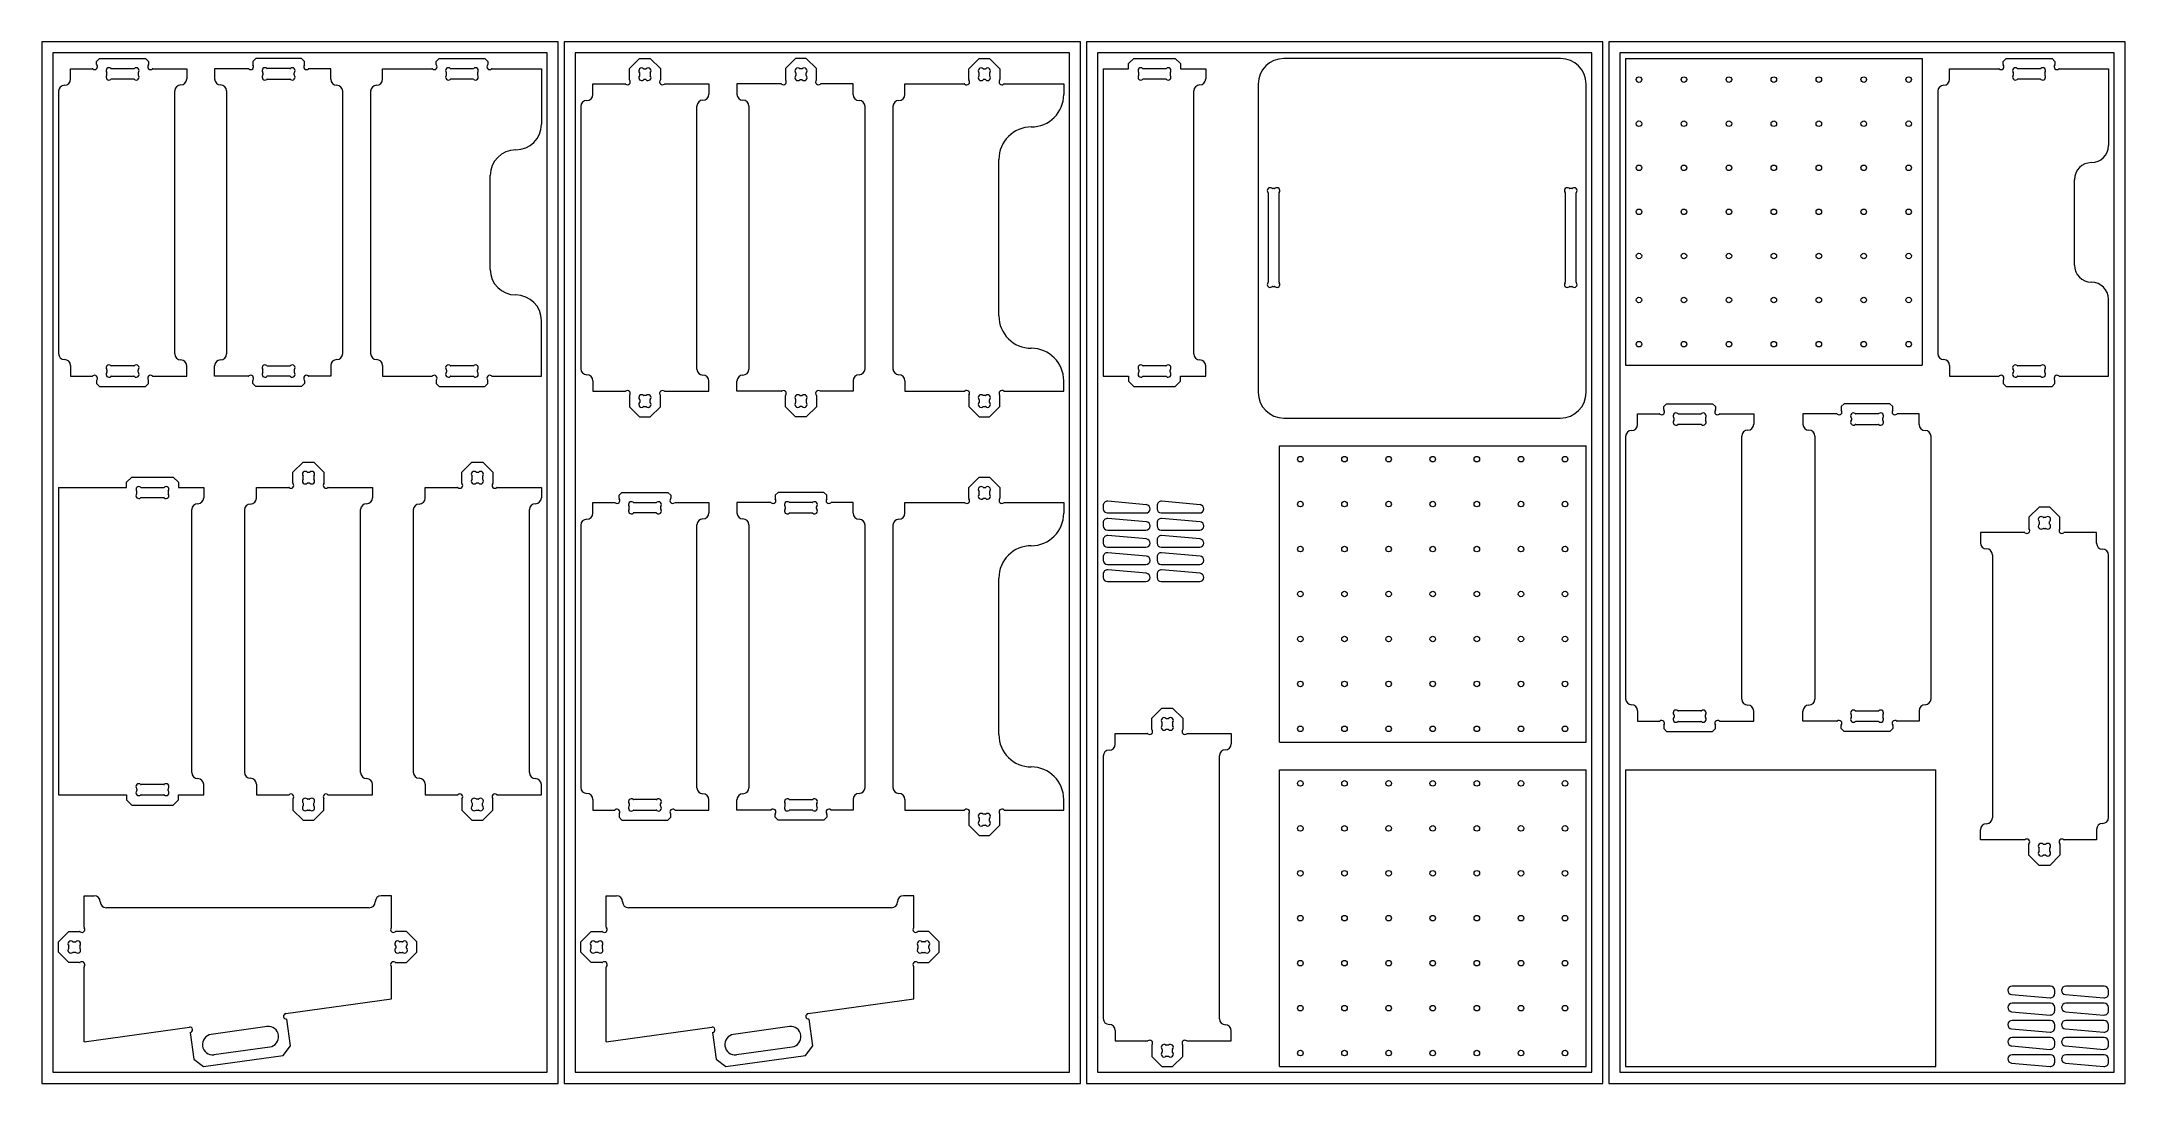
# Model space of a CAD drawing. Header units: millimetres. Extents: x 0 to 2440, y 0 to 1220.
import ezdxf

# ---------------------------------------------------------------- set-up
doc = ezdxf.new("R2010")
doc.units = ezdxf.units.MM

msp = doc.modelspace()

# ---------------------------------------------------------------- linework, layer by layer
at = {"color": 7, "linetype": 'Continuous', "lineweight": 15}
for p, q in [((604.9, 1220), (0, 1220)), ((0, 1220), (0, 0)), ((604.9, 0), (604.9, 1220)), ((1216.6, 1220), (611.7, 1220)), ((611.7, 1220), (611.7, 0)), ((1216.6, 0), (1216.6, 1220)), ((1828.3, 1220), (1223.4, 1220)), ((1223.4, 1220), (1223.4, 0)), ((1828.3, 0), (1828.3, 1220)), ((2440, 1220), (1835.1, 1220)), ((1835.1, 1220), (1835.1, 0)), ((2440, 0), (2440, 1220)), ((591.9, 1207), (13, 1207)), ((13, 1207), (13, 13)), ((64.4, 1196.8), (67.9, 1200.3)), ((64.4, 1193.4), (64.4, 1196.8)), ((67.9, 1200.3), (121.7, 1200.3)), ((121.7, 1200.3), (125.1, 1196.8)), ((125.1, 1196.8), (125.1, 1193.4)), ((250.6, 1200.3), (247.1, 1196.8)), ((247.1, 1196.8), (247.1, 1193.4)), ((304.4, 1200.3), (250.6, 1200.3)), ((307.8, 1196.8), (304.4, 1200.3)), ((307.8, 1193.4), (307.8, 1196.8)), ((462, 1196.8), (465.5, 1200.3)), ((462, 1193.4), (462, 1196.8)), ((465.5, 1200.3), (518.9, 1200.3)), ((518.9, 1200.3), (522.4, 1196.8)), ((522.4, 1196.8), (522.4, 1193.4)), ((591.9, 13), (591.9, 1207)), ((1203.6, 1207), (624.7, 1207)), ((624.7, 1207), (624.7, 13)), ((688.3, 1188.4), (700.2, 1200.3)), ((700.2, 1200.3), (712.7, 1200.3)), ((712.7, 1200.3), (724.6, 1188.4)), ((882.9, 1200.3), (871, 1188.4)), ((895.4, 1200.3), (882.9, 1200.3)), ((907.3, 1188.4), (895.4, 1200.3)), ((1085.7, 1188.1), (1097.8, 1200.3)), ((1097.8, 1200.3), (1109.9, 1200.3)), ((1109.9, 1200.3), (1122, 1188.1)), ((1203.6, 13), (1203.6, 1207)), ((1815.3, 1207), (1236.4, 1207)), ((1236.4, 1207), (1236.4, 13)), ((1272.8, 1194.3), (1278.8, 1200.3)), ((1278.8, 1200.3), (1327.5, 1200.3)), ((1327.5, 1200.3), (1333.5, 1194.3)), ((1778.6, 1200.3), (1454.6, 1200.3)), ((1815.3, 13), (1815.3, 1207)), ((2427, 1207), (1848.1, 1207)), ((1848.1, 1207), (1848.1, 13)), ((1854.8, 1200.3), (1854.8, 841.1)), ((1854.8, 1200.3), (2202, 1200.3)), ((2202, 1200.3), (2202, 841.1)), ((2296.9, 1196.8), (2300.4, 1200.3)), ((2296.9, 1193.4), (2296.9, 1196.8)), ((2300.4, 1200.3), (2354.2, 1200.3)), ((2354.2, 1200.3), (2357.6, 1196.8)), ((2357.6, 1196.8), (2357.6, 1193.4)), ((2427, 13), (2427, 1207)), ((33.8, 1188.3), (59.3, 1188.3)), ((33.8, 1175.9), (33.8, 1188.3)), ((76.4, 1181.2), (76.4, 1183.3)), ((81.5, 1188.4), (108, 1188.4)), ((108, 1176.1), (81.5, 1176.1)), ((113.1, 1183.3), (113.1, 1181.2)), ((130.2, 1188.3), (169.8, 1188.3)), ((169.8, 1188.3), (169.8, 1176.3)), ((242, 1188.3), (202.5, 1188.3)), ((202.5, 1188.3), (202.5, 1176.3)), ((259.1, 1183.3), (259.1, 1181.2)), ((290.7, 1188.4), (264.2, 1188.4)), ((264.2, 1176.1), (290.7, 1176.1)), ((295.8, 1181.2), (295.8, 1183.3)), ((338.5, 1188.3), (312.9, 1188.3)), ((338.5, 1175.9), (338.5, 1188.3)), ((399.2, 1188.3), (456.9, 1188.3)), ((399.2, 1175.9), (399.2, 1188.3)), ((474, 1181.2), (474, 1183.3)), ((479.1, 1188.4), (505.2, 1188.4)), ((505.2, 1176.1), (479.1, 1176.1)), ((510.4, 1183.3), (510.4, 1181.2)), ((527.5, 1188.3), (585.2, 1188.3)), ((585.2, 1188.3), (585.2, 1123.3)), ((688.3, 1175.3), (688.3, 1188.4)), ((700.3, 1180.3), (700.3, 1183.4)), ((705.2, 1188.3), (707.7, 1188.3)), ((707.7, 1175.5), (705.2, 1175.5)), ((712.6, 1183.4), (712.6, 1180.3)), ((724.6, 1188.4), (724.6, 1175.3)), ((871, 1188.4), (871, 1175.3)), ((883, 1183.4), (883, 1180.3)), ((890.4, 1188.3), (887.9, 1188.3)), ((887.9, 1175.5), (890.4, 1175.5)), ((895.3, 1180.3), (895.3, 1183.4)), ((907.3, 1175.3), (907.3, 1188.4)), ((1085.7, 1175.6), (1085.7, 1188.1)), ((1097.7, 1180.3), (1097.7, 1183.4)), ((1102.6, 1188.3), (1105.2, 1188.3)), ((1105.2, 1175.5), (1102.6, 1175.5)), ((1110, 1183.4), (1110, 1180.3)), ((1122, 1188.1), (1122, 1175.6)), ((1243.1, 1188.3), (1272.8, 1188.3)), ((1243.1, 1188.3), (1243.1, 828.3)), ((1272.8, 1188.3), (1272.8, 1194.3)), ((1284.8, 1181.3), (1284.8, 1183.2)), ((1290, 1188.4), (1316.3, 1188.4)), ((1316.3, 1176.1), (1290, 1176.1)), ((1321.5, 1183.2), (1321.5, 1181.3)), ((1333.5, 1194.3), (1333.5, 1188.3)), ((1333.5, 1188.3), (1363.1, 1188.3)), ((1363.1, 1188.3), (1363.1, 1176.3)), ((2234.3, 1188.3), (2291.8, 1188.3)), ((2234.3, 1175.9), (2234.3, 1188.3)), ((2308.9, 1181.2), (2308.9, 1183.3)), ((2314, 1188.4), (2340.5, 1188.4)), ((2340.5, 1176.1), (2314, 1176.1)), ((2345.6, 1183.3), (2345.6, 1181.2)), ((2362.7, 1188.3), (2420.3, 1188.3)), ((2420.3, 1188.3), (2420.3, 1098.3)), ((19.8, 1161.9), (19.8, 854.7)), ((155.8, 854.3), (155.8, 1162.3)), ((216.5, 1162.3), (216.5, 854.3)), ((352.5, 854.7), (352.5, 1161.9)), ((385.2, 1161.9), (385.2, 854.7)), ((645.4, 1158.1), (645.4, 1170.5)), ((645.4, 1170.5), (683.4, 1170.5)), ((729.5, 1170.5), (781.4, 1170.5)), ((781.4, 1170.5), (781.4, 1158.5)), ((866.1, 1170.5), (814.2, 1170.5)), ((814.2, 1170.5), (814.2, 1158.5)), ((950.2, 1170.5), (912.2, 1170.5)), ((950.2, 1158.1), (950.2, 1170.5)), ((1010.9, 1170.5), (1080.6, 1170.5)), ((1010.9, 1158.1), (1010.9, 1170.5)), ((1127.2, 1170.5), (1196.9, 1170.5)), ((1196.9, 1170.5), (1196.9, 1158.1)), ((1349.1, 854.3), (1349.1, 1162.3)), ((1424.6, 1170.3), (1424.6, 809.2)), ((1808.6, 809.2), (1808.6, 1170.3)), ((2220.3, 1161.9), (2220.3, 854.7)), ((631.4, 1144.1), (631.4, 836.9)), ((767.4, 836.5), (767.4, 1144.5)), ((828.2, 1144.5), (828.2, 836.5)), ((964.2, 836.9), (964.2, 1144.1)), ((996.9, 1144.1), (996.9, 836.9)), ((1120.9, 898.9), (1120.9, 1082.1)), ((525.2, 953.3), (525.2, 1063.3)), ((2380.3, 958.3), (2380.3, 1058.3)), ((1436.2, 1042.8), (1436.2, 938.4)), ((1443.8, 1048), (1441.4, 1048)), ((1449, 938.4), (1449, 1042.8)), ((1784.2, 1042.8), (1784.2, 938.4)), ((1791.8, 1048), (1789.4, 1048)), ((1797, 938.4), (1797, 1042.8)), ((1441.4, 933.2), (1443.8, 933.2)), ((1789.4, 933.2), (1791.8, 933.2)), ((2420.3, 828.3), (2420.3, 918.3)), ((585.2, 828.3), (585.2, 893.3)), ((33.8, 840.7), (33.8, 828.3)), ((76.4, 835.3), (76.4, 833.2)), ((108, 840.4), (81.5, 840.4)), ((113.1, 833.2), (113.1, 835.3)), ((169.8, 828.3), (169.8, 840.3)), ((202.5, 828.3), (202.5, 840.3)), ((259.1, 833.2), (259.1, 835.3)), ((264.2, 840.4), (290.7, 840.4)), ((295.8, 835.3), (295.8, 833.2)), ((338.5, 840.7), (338.5, 828.3)), ((399.2, 840.7), (399.2, 828.3)), ((474, 835.3), (474, 833.2)), ((505.2, 840.4), (479.1, 840.4)), ((510.4, 833.2), (510.4, 835.3)), ((1284.8, 835.2), (1284.8, 833.3)), ((1316.3, 840.4), (1290, 840.4)), ((1321.5, 833.3), (1321.5, 835.2)), ((1363.1, 828.3), (1363.1, 840.3)), ((1854.8, 841.1), (2202, 841.1)), ((2234.3, 840.7), (2234.3, 828.3)), ((2308.9, 835.3), (2308.9, 833.2)), ((2340.5, 840.4), (2314, 840.4)), ((2345.6, 833.2), (2345.6, 835.3)), ((33.8, 828.3), (59.3, 828.3)), ((64.4, 823.1), (64.4, 819.7)), ((64.4, 819.7), (67.9, 816.3)), ((67.9, 816.3), (121.7, 816.3)), ((81.5, 828.1), (108, 828.1)), ((121.7, 816.3), (125.1, 819.7)), ((125.1, 819.7), (125.1, 823.1)), ((130.2, 828.3), (169.8, 828.3)), ((242, 828.3), (202.5, 828.3)), ((247.1, 819.7), (247.1, 823.1)), ((250.6, 816.3), (247.1, 819.7)), ((304.4, 816.3), (250.6, 816.3)), ((290.7, 828.1), (264.2, 828.1)), ((307.8, 819.7), (304.4, 816.3)), ((307.8, 823.1), (307.8, 819.7)), ((338.5, 828.3), (312.9, 828.3)), ((399.2, 828.3), (456.9, 828.3)), ((462, 823.1), (462, 819.7)), ((462, 819.7), (465.5, 816.3)), ((465.5, 816.3), (518.9, 816.3)), ((479.1, 828.1), (505.2, 828.1)), ((518.9, 816.3), (522.4, 819.7)), ((522.4, 819.7), (522.4, 823.1)), ((527.5, 828.3), (585.2, 828.3)), ((645.4, 822.9), (645.4, 810.5)), ((645.4, 810.5), (683.4, 810.5)), ((688.3, 805.6), (688.3, 792.5)), ((707.7, 805.5), (705.2, 805.5)), ((724.6, 792.5), (724.6, 805.6)), ((729.5, 810.5), (781.4, 810.5)), ((781.4, 810.5), (781.4, 822.5)), ((814.2, 810.5), (814.2, 822.5)), ((866.1, 810.5), (814.2, 810.5)), ((871, 792.5), (871, 805.6)), ((887.9, 805.5), (890.4, 805.5)), ((907.3, 805.6), (907.3, 792.5)), ((950.2, 810.5), (912.2, 810.5)), ((950.2, 822.9), (950.2, 810.5)), ((1010.9, 822.9), (1010.9, 810.5)), ((1010.9, 810.5), (1080.6, 810.5)), ((1085.7, 805.3), (1085.7, 792.8)), ((1105.2, 805.5), (1102.6, 805.5)), ((1122, 792.8), (1122, 805.3)), ((1127.2, 810.5), (1196.9, 810.5)), ((1196.9, 810.5), (1196.9, 822.9)), ((1243.1, 828.3), (1272.8, 828.3)), ((1272.8, 828.3), (1272.8, 822.3)), ((1272.8, 822.3), (1278.8, 816.3)), ((1278.8, 816.3), (1327.5, 816.3)), ((1290, 828.1), (1316.3, 828.1)), ((1327.5, 816.3), (1333.5, 822.3)), ((1333.5, 822.3), (1333.5, 828.3)), ((1333.5, 828.3), (1363.1, 828.3)), ((2234.3, 828.3), (2291.8, 828.3)), ((2296.9, 823.1), (2296.9, 819.7)), ((2296.9, 819.7), (2300.4, 816.3)), ((2300.4, 816.3), (2354.2, 816.3)), ((2314, 828.1), (2340.5, 828.1)), ((2354.2, 816.3), (2357.6, 819.7)), ((2357.6, 819.7), (2357.6, 823.1)), ((2362.7, 828.3), (2420.3, 828.3)), ((688.3, 792.5), (700.2, 780.7)), ((700.3, 800.6), (700.3, 797.5)), ((705.2, 792.7), (707.7, 792.7)), ((712.6, 797.5), (712.6, 800.6)), ((712.7, 780.7), (724.6, 792.5)), ((882.9, 780.7), (871, 792.5)), ((883, 797.5), (883, 800.6)), ((890.4, 792.7), (887.9, 792.7)), ((895.3, 800.6), (895.3, 797.5)), ((907.3, 792.5), (895.4, 780.7)), ((1085.7, 792.8), (1097.8, 780.7)), ((1097.7, 800.6), (1097.7, 797.5)), ((1102.6, 792.7), (1105.2, 792.7)), ((1109.9, 780.7), (1122, 792.8)), ((1110, 797.5), (1110, 800.6)), ((1868.8, 784), (1894.4, 784)), ((1868.8, 771.6), (1868.8, 784)), ((1899.5, 792.6), (1902.9, 796)), ((1899.5, 789.1), (1899.5, 792.6)), ((1902.9, 796), (1956.7, 796)), ((1916.6, 784.2), (1943, 784.2)), ((1956.7, 796), (1960.2, 792.6)), ((1960.2, 792.6), (1960.2, 789.1)), ((1965.3, 784), (2004.8, 784)), ((2004.8, 784), (2004.8, 772)), ((2102.1, 784), (2062.5, 784)), ((2062.5, 784), (2062.5, 772)), ((2110.6, 796), (2107.2, 792.6)), ((2107.2, 792.6), (2107.2, 789.1)), ((2164.4, 796), (2110.6, 796)), ((2150.8, 784.2), (2124.3, 784.2)), ((2167.9, 792.6), (2164.4, 796)), ((2167.9, 789.1), (2167.9, 792.6)), ((2198.5, 784), (2173, 784)), ((2198.5, 771.6), (2198.5, 784)), ((700.2, 780.7), (712.7, 780.7)), ((895.4, 780.7), (882.9, 780.7)), ((1097.8, 780.7), (1109.9, 780.7)), ((1454.6, 779.2), (1778.6, 779.2)), ((1854.8, 757.6), (1854.8, 450.4)), ((1911.5, 776.9), (1911.5, 779.1)), ((1943, 771.8), (1916.6, 771.8)), ((1948.2, 779.1), (1948.2, 776.9)), ((1990.8, 450), (1990.8, 758)), ((2076.5, 758), (2076.5, 450)), ((2119.2, 779.1), (2119.2, 776.9)), ((2124.3, 771.8), (2150.8, 771.8)), ((2155.9, 776.9), (2155.9, 779.1)), ((2212.5, 450.4), (2212.5, 757.6)), ((1449.4, 746.7), (1808.6, 746.7)), ((1449.4, 399.5), (1449.4, 746.7)), ((1808.6, 399.5), (1808.6, 746.7)), ((99.4, 703.9), (105.4, 709.9)), ((105.4, 709.9), (154.1, 709.9)), ((154.1, 709.9), (160.1, 703.9)), ((294.3, 715.8), (306.2, 727.7)), ((294.3, 702.8), (294.3, 715.8)), ((306.2, 727.7), (318.8, 727.7)), ((306.3, 707.8), (306.3, 710.8)), ((311.2, 715.7), (313.8, 715.7)), ((318.6, 710.8), (318.6, 707.8)), ((318.8, 727.7), (330.6, 715.8)), ((330.6, 715.8), (330.6, 702.8)), ((492, 715.8), (503.9, 727.7)), ((492, 702.8), (492, 715.8)), ((503.9, 727.7), (516.5, 727.7)), ((504, 707.8), (504, 710.8)), ((508.9, 715.7), (511.5, 715.7)), ((516.4, 710.8), (516.4, 707.8)), ((516.5, 727.7), (528.4, 715.8)), ((528.4, 715.8), (528.4, 702.8)), ((1085.7, 697.8), (1097.8, 709.9)), ((1097.8, 709.9), (1109.9, 709.9)), ((1109.9, 709.9), (1122, 697.8)), ((19.8, 697.9), (99.4, 697.9)), ((19.8, 697.9), (19.8, 337.9)), ((99.4, 697.9), (99.4, 703.9)), ((111.4, 691.1), (111.4, 692.7)), ((116.6, 697.9), (142.9, 697.9)), ((142.9, 685.9), (116.6, 685.9)), ((148.1, 692.7), (148.1, 691.1)), ((160.1, 703.9), (160.1, 697.9)), ((160.1, 697.9), (189.8, 697.9)), ((189.8, 697.9), (189.8, 685.9)), ((251.5, 697.9), (289.4, 697.9)), ((251.5, 685.5), (251.5, 697.9)), ((313.8, 702.9), (311.2, 702.9)), ((335.5, 697.9), (387.5, 697.9)), ((387.5, 697.9), (387.5, 685.9)), ((449.2, 697.9), (487.1, 697.9)), ((449.2, 685.5), (449.2, 697.9)), ((511.5, 702.9), (508.9, 702.9)), ((533.3, 697.9), (585.2, 697.9)), ((585.2, 697.9), (585.2, 685.9)), ((676.1, 688.7), (679.5, 692.1)), ((676.1, 685.2), (676.1, 688.7)), ((679.5, 692.1), (733.3, 692.1)), ((733.3, 692.1), (736.8, 688.7)), ((736.8, 688.7), (736.8, 685.2)), ((862.3, 692.1), (858.8, 688.7)), ((858.8, 688.7), (858.8, 685.2)), ((916.1, 692.1), (862.3, 692.1)), ((919.5, 688.7), (916.1, 692.1)), ((919.5, 685.2), (919.5, 688.7)), ((1085.7, 685.2), (1085.7, 697.8)), ((1097.7, 690), (1097.7, 693)), ((1102.6, 697.9), (1105.2, 697.9)), ((1105.2, 685.1), (1102.6, 685.1)), ((1110, 693), (1110, 690)), ((1122, 697.8), (1122, 685.2)), ((175.8, 363.9), (175.8, 671.9)), ((237.5, 671.5), (237.5, 364.3)), ((373.5, 363.9), (373.5, 671.9)), ((435.2, 671.5), (435.2, 364.3)), ((571.2, 363.9), (571.2, 671.9)), ((645.4, 680.1), (671, 680.1)), ((645.4, 667.7), (645.4, 680.1)), ((688.1, 673.1), (688.1, 675.2)), ((693.2, 680.3), (719.7, 680.3)), ((719.7, 668), (693.2, 668)), ((724.8, 675.2), (724.8, 673.1)), ((741.9, 680.1), (781.4, 680.1)), ((781.4, 680.1), (781.4, 668.1)), ((853.7, 680.1), (814.2, 680.1)), ((814.2, 680.1), (814.2, 668.1)), ((870.8, 675.2), (870.8, 673.1)), ((902.4, 680.3), (875.9, 680.3)), ((875.9, 668), (902.4, 668)), ((907.5, 673.1), (907.5, 675.2)), ((950.2, 680.1), (924.6, 680.1)), ((950.2, 667.7), (950.2, 680.1)), ((1010.9, 680.1), (1080.6, 680.1)), ((1010.9, 667.7), (1010.9, 680.1)), ((1127.2, 680.1), (1196.9, 680.1)), ((1196.9, 680.1), (1196.9, 667.7)), ((1243.1, 676.7), (1243.1, 673)), ((1248.1, 668), (1293.1, 668)), ((1293.6, 677.7), (1248.6, 681.7)), ((1293.6, 657.7), (1248.6, 661.6)), ((1306.1, 676.7), (1306.1, 673)), ((1311.1, 668), (1356.1, 668)), ((1356.5, 677.7), (1311.5, 681.7)), ((1356.5, 657.7), (1311.5, 661.6)), ((2339, 674.8), (2327.1, 662.9)), ((2327.1, 662.9), (2327.1, 649.9)), ((2351.5, 674.8), (2339, 674.8)), ((2346.5, 662.8), (2344, 662.8)), ((2363.4, 662.9), (2351.5, 674.8)), ((2363.4, 649.9), (2363.4, 662.9)), ((631.4, 653.7), (631.4, 346.5)), ((767.4, 346.1), (767.4, 654.1)), ((828.2, 654.1), (828.2, 346.1)), ((964.2, 346.5), (964.2, 653.7)), ((996.9, 653.7), (996.9, 346.5)), ((1243.1, 656.6), (1243.1, 652.9)), ((1243.1, 636.5), (1243.1, 632.8)), ((1248.1, 647.9), (1293.1, 647.9)), ((1293.6, 637.6), (1248.6, 641.5)), ((1306.1, 656.6), (1306.1, 652.9)), ((1306.1, 636.5), (1306.1, 632.8)), ((1311.1, 647.9), (1356.1, 647.9)), ((1356.5, 637.6), (1311.5, 641.5)), ((2322.2, 645), (2270.3, 645)), ((2270.3, 645), (2270.3, 633)), ((2339.1, 657.9), (2339.1, 654.9)), ((2344, 650), (2346.5, 650)), ((2351.4, 654.9), (2351.4, 657.9)), ((2406.3, 645), (2368.3, 645)), ((2406.3, 632.6), (2406.3, 645)), ((1243.1, 616.5), (1243.1, 612.7)), ((1248.1, 627.8), (1293.1, 627.8)), ((1293.6, 617.5), (1248.6, 621.4)), ((1306.1, 616.5), (1306.1, 612.7)), ((1311.1, 627.8), (1356.1, 627.8)), ((1356.5, 617.5), (1311.5, 621.4)), ((2284.3, 619), (2284.3, 311)), ((2420.3, 311.4), (2420.3, 618.6)), ((1120.9, 408.5), (1120.9, 591.7)), ((1243.1, 596.4), (1243.1, 592.6)), ((1248.1, 607.7), (1293.1, 607.7)), ((1248.1, 587.6), (1293.1, 587.6)), ((1293.6, 597.4), (1248.6, 601.4)), ((1306.1, 596.4), (1306.1, 592.6)), ((1311.1, 607.7), (1356.1, 607.7)), ((1311.1, 587.6), (1356.1, 587.6)), ((1356.5, 597.4), (1311.5, 601.4)), ((1300, 427.5), (1311.8, 439.4)), ((1311.8, 439.4), (1324.4, 439.4)), ((1324.4, 439.4), (1336.3, 427.5)), ((1300, 414.4), (1300, 427.5)), ((1312, 419.4), (1312, 422.5)), ((1316.8, 427.4), (1319.4, 427.4)), ((1324.3, 422.5), (1324.3, 419.4)), ((1336.3, 427.5), (1336.3, 414.4)), ((1868.8, 436.4), (1868.8, 424)), ((1868.8, 424), (1894.4, 424)), ((1899.5, 418.9), (1899.5, 415.4)), ((1899.5, 415.4), (1902.9, 412)), ((1911.5, 431.1), (1911.5, 428.9)), ((1943, 436.2), (1916.6, 436.2)), ((1916.6, 423.8), (1943, 423.8)), ((1948.2, 428.9), (1948.2, 431.1)), ((1956.7, 412), (1960.2, 415.4)), ((1960.2, 415.4), (1960.2, 418.9)), ((1965.3, 424), (2004.8, 424)), ((2004.8, 424), (2004.8, 436)), ((2062.5, 424), (2062.5, 436)), ((2102.1, 424), (2062.5, 424)), ((2107.2, 415.4), (2107.2, 418.9)), ((2110.6, 412), (2107.2, 415.4)), ((2119.2, 428.9), (2119.2, 431.1)), ((2124.3, 436.2), (2150.8, 436.2)), ((2150.8, 423.8), (2124.3, 423.8)), ((2155.9, 431.1), (2155.9, 428.9)), ((2167.9, 415.4), (2164.4, 412)), ((2167.9, 418.9), (2167.9, 415.4)), ((2198.5, 424), (2173, 424)), ((2198.5, 436.4), (2198.5, 424)), ((1257.1, 409.6), (1295.1, 409.6)), ((1257.1, 397.2), (1257.1, 409.6)), ((1319.4, 414.6), (1316.8, 414.6)), ((1341.2, 409.6), (1393.1, 409.6)), ((1393.1, 409.6), (1393.1, 397.6)), ((1449.4, 399.5), (1808.6, 399.5)), ((1902.9, 412), (1956.7, 412)), ((2164.4, 412), (2110.6, 412)), ((1243.1, 383.2), (1243.1, 76)), ((1379.1, 75.6), (1379.1, 383.6)), ((1449.4, 367), (1808.6, 367)), ((1449.4, 19.8), (1449.4, 367)), ((1808.6, 19.8), (1808.6, 367)), ((1854.8, 367), (2218, 367)), ((1854.8, 367), (1854.8, 19.8)), ((2218, 19.8), (2218, 367)), ((111.4, 344.7), (111.4, 343.1)), ((142.9, 349.9), (116.6, 349.9)), ((148.1, 343.1), (148.1, 344.7)), ((189.8, 337.9), (189.8, 349.9)), ((251.5, 350.3), (251.5, 337.9)), ((387.5, 337.9), (387.5, 349.9)), ((449.2, 350.3), (449.2, 337.9)), ((585.2, 337.9), (585.2, 349.9)), ((19.8, 337.9), (99.4, 337.9)), ((99.4, 337.9), (99.4, 331.9)), ((99.4, 331.9), (105.4, 325.9)), ((105.4, 325.9), (154.1, 325.9)), ((116.6, 337.9), (142.9, 337.9)), ((154.1, 325.9), (160.1, 331.9)), ((160.1, 331.9), (160.1, 337.9)), ((160.1, 337.9), (189.8, 337.9)), ((251.5, 337.9), (289.4, 337.9)), ((294.3, 333), (294.3, 320)), ((294.3, 320), (306.2, 308.1)), ((306.3, 328), (306.3, 325)), ((313.8, 332.9), (311.2, 332.9)), ((311.2, 320.1), (313.8, 320.1)), ((318.6, 325), (318.6, 328)), ((318.8, 308.1), (330.6, 320)), ((330.6, 320), (330.6, 333)), ((335.5, 337.9), (387.5, 337.9)), ((449.2, 337.9), (487.1, 337.9)), ((492, 333), (492, 320)), ((492, 320), (503.9, 308.1)), ((504, 328), (504, 325)), ((511.5, 332.9), (508.9, 332.9)), ((508.9, 320.1), (511.5, 320.1)), ((516.4, 325), (516.4, 328)), ((516.5, 308.1), (528.4, 320)), ((528.4, 320), (528.4, 333)), ((533.3, 337.9), (585.2, 337.9)), ((645.4, 332.5), (645.4, 320.1)), ((645.4, 320.1), (671, 320.1)), ((688.1, 327.2), (688.1, 325.1)), ((719.7, 332.3), (693.2, 332.3)), ((693.2, 320), (719.7, 320)), ((724.8, 325.1), (724.8, 327.2)), ((741.9, 320.1), (781.4, 320.1)), ((781.4, 320.1), (781.4, 332.1)), ((814.2, 320.1), (814.2, 332.1)), ((853.7, 320.1), (814.2, 320.1)), ((870.8, 325.1), (870.8, 327.2)), ((875.9, 332.3), (902.4, 332.3)), ((902.4, 320), (875.9, 320)), ((907.5, 327.2), (907.5, 325.1)), ((950.2, 320.1), (924.6, 320.1)), ((950.2, 332.5), (950.2, 320.1)), ((1010.9, 332.5), (1010.9, 320.1)), ((1010.9, 320.1), (1080.6, 320.1)), ((1127.2, 320.1), (1196.9, 320.1)), ((1196.9, 320.1), (1196.9, 332.5)), ((306.2, 308.1), (318.8, 308.1)), ((503.9, 308.1), (516.5, 308.1)), ((676.1, 315), (676.1, 311.6)), ((676.1, 311.6), (679.5, 308.1)), ((679.5, 308.1), (733.3, 308.1)), ((733.3, 308.1), (736.8, 311.6)), ((736.8, 311.6), (736.8, 315)), ((858.8, 311.6), (858.8, 315)), ((862.3, 308.1), (858.8, 311.6)), ((916.1, 308.1), (862.3, 308.1)), ((919.5, 311.6), (916.1, 308.1)), ((919.5, 315), (919.5, 311.6)), ((1085.7, 315), (1085.7, 302.4)), ((1085.7, 302.4), (1097.8, 290.3)), ((1097.7, 310.2), (1097.7, 307.2)), ((1105.2, 315.1), (1102.6, 315.1)), ((1102.6, 302.3), (1105.2, 302.3)), ((1109.9, 290.3), (1122, 302.4)), ((1110, 307.2), (1110, 310.2)), ((1122, 302.4), (1122, 315)), ((2270.3, 285), (2270.3, 297)), ((2406.3, 297.4), (2406.3, 285)), ((1097.8, 290.3), (1109.9, 290.3)), ((2322.2, 285), (2270.3, 285)), ((2327.1, 267.1), (2327.1, 280.1)), ((2339.1, 272.1), (2339.1, 275.1)), ((2344, 280), (2346.5, 280)), ((2351.4, 275.1), (2351.4, 272.1)), ((2363.4, 280.1), (2363.4, 267.1)), ((2406.3, 285), (2368.3, 285)), ((2339, 255.2), (2327.1, 267.1)), ((2351.5, 255.2), (2339, 255.2)), ((2346.5, 267.2), (2344, 267.2)), ((2363.4, 267.1), (2351.5, 255.2)), ((49.6, 219.6), (61.6, 219.6)), ((49.6, 182.9), (49.6, 219.6)), ((383.6, 205.6), (75.6, 205.6)), ((409.6, 219.6), (397.6, 219.6)), ((409.6, 182.9), (409.6, 219.6)), ((661.2, 219.6), (673.2, 219.6)), ((661.2, 182.9), (661.2, 219.6)), ((995.2, 205.6), (687.2, 205.6)), ((1021.2, 219.6), (1009.2, 219.6)), ((1021.2, 182.9), (1021.2, 219.6)), ((19.8, 165.6), (31.9, 177.8)), ((31.9, 177.8), (44.4, 177.8)), ((427.2, 177.8), (414.7, 177.8)), ((439.4, 165.6), (427.2, 177.8)), ((631.4, 165.6), (643.6, 177.8)), ((643.6, 177.8), (656.1, 177.8)), ((1038.9, 177.8), (1026.4, 177.8)), ((1051, 165.6), (1038.9, 177.8)), ((19.8, 153.6), (19.8, 165.6)), ((31.9, 141.4), (19.8, 153.6)), ((31.8, 158.3), (31.8, 160.9)), ((36.6, 165.8), (39.7, 165.8)), ((39.7, 153.4), (36.6, 153.4)), ((44.6, 160.9), (44.6, 158.3)), ((414.6, 160.9), (414.6, 158.3)), ((422.5, 165.8), (419.4, 165.8)), ((419.4, 153.4), (422.5, 153.4)), ((427.2, 141.4), (439.4, 153.6)), ((427.4, 158.3), (427.4, 160.9)), ((439.4, 153.6), (439.4, 165.6)), ((631.4, 153.6), (631.4, 165.6)), ((643.6, 141.4), (631.4, 153.6)), ((643.4, 158.3), (643.4, 160.9)), ((648.3, 165.8), (651.4, 165.8)), ((651.4, 153.4), (648.3, 153.4)), ((656.2, 160.9), (656.2, 158.3)), ((1026.2, 160.9), (1026.2, 158.3)), ((1034.2, 165.8), (1031.1, 165.8)), ((1031.1, 153.4), (1034.2, 153.4)), ((1038.9, 141.4), (1051, 153.6)), ((1039, 158.3), (1039, 160.9)), ((1051, 153.6), (1051, 165.6)), ((44.4, 141.4), (31.9, 141.4)), ((49.6, 48.8), (49.6, 136.2)), ((409.6, 98.8), (409.6, 136.2)), ((414.7, 141.4), (427.2, 141.4)), ((656.1, 141.4), (643.6, 141.4)), ((661.2, 48.8), (661.2, 136.2)), ((1021.2, 98.8), (1021.2, 136.2)), ((1026.4, 141.4), (1038.9, 141.4)), ((286, 81.6), (409.6, 98.8)), ((897.7, 81.6), (1021.2, 98.8)), ((2306.9, 104), (2351.9, 100.1)), ((2352.3, 113.8), (2307.3, 113.8)), ((2357.3, 105.1), (2357.3, 108.8)), ((2369.8, 104), (2414.8, 100.1)), ((2415.3, 113.8), (2370.3, 113.8)), ((2420.3, 105.1), (2420.3, 108.8)), ((291.2, 44), (286.9, 75.3)), ((902.9, 44), (898.6, 75.3)), ((2306.9, 83.9), (2351.9, 80)), ((2352.3, 93.7), (2307.3, 93.7)), ((2352.3, 73.6), (2307.3, 73.6)), ((2357.3, 85), (2357.3, 88.7)), ((2369.8, 83.9), (2414.8, 80)), ((2415.3, 93.7), (2370.3, 93.7)), ((2415.3, 73.6), (2370.3, 73.6)), ((2420.3, 85), (2420.3, 88.7)), ((49.6, 48.8), (173.1, 65.9)), ((174, 59.6), (178.3, 28.3)), ((263.9, 66.4), (198.5, 57.3)), ((661.2, 48.8), (784.8, 65.9)), ((785.7, 59.6), (790, 28.3)), ((875.6, 66.4), (810.2, 57.3)), ((1257.1, 62), (1257.1, 49.6)), ((1257.1, 49.6), (1295.1, 49.6)), ((1341.2, 49.6), (1393.1, 49.6)), ((1393.1, 49.6), (1393.1, 61.6)), ((2306.9, 63.8), (2351.9, 59.9)), ((2352.3, 53.5), (2307.3, 53.5)), ((2357.3, 64.9), (2357.3, 68.6)), ((2369.8, 63.8), (2414.8, 59.9)), ((2415.3, 53.5), (2370.3, 53.5)), ((2420.3, 64.9), (2420.3, 68.6)), ((178.3, 28.3), (189.6, 19.8)), ((189.6, 19.8), (282.7, 32.7)), ((201.8, 33.6), (267.2, 42.6)), ((282.7, 32.7), (291.2, 44)), ((790, 28.3), (801.3, 19.8)), ((801.3, 19.8), (894.4, 32.7)), ((813.5, 33.6), (878.9, 42.6)), ((894.4, 32.7), (902.9, 44)), ((1300, 44.7), (1300, 31.6)), ((1300, 31.6), (1311.8, 19.8)), ((1312, 39.7), (1312, 36.6)), ((1319.4, 44.6), (1316.8, 44.6)), ((1316.8, 31.8), (1319.4, 31.8)), ((1324.3, 36.6), (1324.3, 39.7)), ((1324.4, 19.8), (1336.3, 31.6)), ((1336.3, 31.6), (1336.3, 44.7)), ((2306.9, 43.8), (2351.9, 39.8)), ((2352.3, 33.5), (2307.3, 33.5)), ((2357.3, 44.8), (2357.3, 48.5)), ((2357.3, 24.7), (2357.3, 28.5)), ((2369.8, 43.8), (2414.8, 39.8)), ((2415.3, 33.5), (2370.3, 33.5)), ((2420.3, 44.8), (2420.3, 48.5)), ((2420.3, 24.7), (2420.3, 28.5)), ((0, 0), (604.9, 0)), ((13, 13), (591.9, 13)), ((611.7, 0), (1216.6, 0)), ((624.7, 13), (1203.6, 13)), ((1223.4, 0), (1828.3, 0)), ((1236.4, 13), (1815.3, 13)), ((1311.8, 19.8), (1324.4, 19.8)), ((1449.4, 19.8), (1808.6, 19.8)), ((1835.1, 0), (2440, 0)), ((1848.1, 13), (2427, 13)), ((1854.8, 19.8), (2218, 19.8)), ((2306.9, 23.7), (2351.9, 19.8)), ((2369.8, 23.7), (2414.8, 19.8))]:
    msp.add_line(p, q, dxfattribs=at)
for centre in [(1870.5, 1175.6), (1870.5, 1175.6), (1923.1, 1175.6), (1923.1, 1175.6), (1975.8, 1175.6), (1975.8, 1175.6), (2028.4, 1175.6), (2028.4, 1175.6), (2081.1, 1175.6), (2081.1, 1175.6), (2133.7, 1175.6), (2133.7, 1175.6), (2186.3, 1175.6), (2186.3, 1175.6), (1870.5, 1123.9), (1870.5, 1123.9), (1923.1, 1123.9), (1923.1, 1123.9), (1975.8, 1123.9), (1975.8, 1123.9), (2028.4, 1123.9), (2028.4, 1123.9), (2081.1, 1123.9), (2081.1, 1123.9), (2133.7, 1123.9), (2133.7, 1123.9), (2186.3, 1123.9), (2186.3, 1123.9), (1870.5, 1072.3), (1870.5, 1072.3), (1923.1, 1072.3), (1923.1, 1072.3), (1975.8, 1072.3), (1975.8, 1072.3), (2028.4, 1072.3), (2028.4, 1072.3), (2081.1, 1072.3), (2081.1, 1072.3), (2133.7, 1072.3), (2133.7, 1072.3), (2186.3, 1072.3), (2186.3, 1072.3), (1870.5, 1020.7), (1870.5, 1020.7), (1923.1, 1020.7), (1923.1, 1020.7), (1975.8, 1020.7), (1975.8, 1020.7), (2028.4, 1020.7), (2028.4, 1020.7), (2081.1, 1020.7), (2081.1, 1020.7), (2133.7, 1020.7), (2133.7, 1020.7), (2186.3, 1020.7), (2186.3, 1020.7), (1870.5, 969), (1870.5, 969), (1923.1, 969), (1923.1, 969), (1975.8, 969), (1975.8, 969), (2028.4, 969), (2028.4, 969), (2081.1, 969), (2081.1, 969), (2133.7, 969), (2133.7, 969), (2186.3, 969), (2186.3, 969), (1870.5, 917.4), (1870.5, 917.4), (1923.1, 917.4), (1923.1, 917.4), (1975.8, 917.4), (1975.8, 917.4), (2028.4, 917.4), (2028.4, 917.4), (2081.1, 917.4), (2081.1, 917.4), (2133.7, 917.4), (2133.7, 917.4), (2186.3, 917.4), (2186.3, 917.4), (1870.5, 865.7), (1870.5, 865.7), (1923.1, 865.7), (1923.1, 865.7), (1975.8, 865.7), (1975.8, 865.7), (2028.4, 865.7), (2028.4, 865.7), (2081.1, 865.7), (2081.1, 865.7), (2133.7, 865.7), (2133.7, 865.7), (2186.3, 865.7), (2186.3, 865.7), (1474, 731), (1474, 731), (1525.7, 731), (1525.7, 731), (1577.3, 731), (1577.3, 731), (1629, 731), (1629, 731), (1680.6, 731), (1680.6, 731), (1732.3, 731), (1732.3, 731), (1783.9, 731), (1783.9, 731), (1474, 678.4), (1474, 678.4), (1525.7, 678.4), (1525.7, 678.4), (1577.3, 678.4), (1577.3, 678.4), (1629, 678.4), (1629, 678.4), (1680.6, 678.4), (1680.6, 678.4), (1732.3, 678.4), (1732.3, 678.4), (1783.9, 678.4), (1783.9, 678.4), (1474, 625.7), (1474, 625.7), (1525.7, 625.7), (1525.7, 625.7), (1577.3, 625.7), (1577.3, 625.7), (1629, 625.7), (1629, 625.7), (1680.6, 625.7), (1680.6, 625.7), (1732.3, 625.7), (1732.3, 625.7), (1783.9, 625.7), (1783.9, 625.7), (1474, 573.1), (1474, 573.1), (1525.7, 573.1), (1525.7, 573.1), (1577.3, 573.1), (1577.3, 573.1), (1629, 573.1), (1629, 573.1), (1680.6, 573.1), (1680.6, 573.1), (1732.3, 573.1), (1732.3, 573.1), (1783.9, 573.1), (1783.9, 573.1), (1474, 520.4), (1474, 520.4), (1525.7, 520.4), (1525.7, 520.4), (1577.3, 520.4), (1577.3, 520.4), (1629, 520.4), (1629, 520.4), (1680.6, 520.4), (1680.6, 520.4), (1732.3, 520.4), (1732.3, 520.4), (1783.9, 520.4), (1783.9, 520.4), (1474, 467.8), (1474, 467.8), (1525.7, 467.8), (1525.7, 467.8), (1577.3, 467.8), (1577.3, 467.8), (1629, 467.8), (1629, 467.8), (1680.6, 467.8), (1680.6, 467.8), (1732.3, 467.8), (1732.3, 467.8), (1783.9, 467.8), (1783.9, 467.8), (1474, 415.2), (1474, 415.2), (1525.7, 415.2), (1525.7, 415.2), (1577.3, 415.2), (1577.3, 415.2), (1629, 415.2), (1629, 415.2), (1680.6, 415.2), (1680.6, 415.2), (1732.3, 415.2), (1732.3, 415.2), (1783.9, 415.2), (1783.9, 415.2), (1474, 351.3), (1474, 351.3), (1525.7, 351.3), (1525.7, 351.3), (1577.3, 351.3), (1577.3, 351.3), (1629, 351.3), (1629, 351.3), (1680.6, 351.3), (1680.6, 351.3), (1732.3, 351.3), (1732.3, 351.3), (1783.9, 351.3), (1783.9, 351.3), (1474, 298.6), (1474, 298.6), (1525.7, 298.6), (1525.7, 298.6), (1577.3, 298.6), (1577.3, 298.6), (1629, 298.6), (1629, 298.6), (1680.6, 298.6), (1680.6, 298.6), (1732.3, 298.6), (1732.3, 298.6), (1783.9, 298.6), (1783.9, 298.6), (1474, 246), (1474, 246), (1525.7, 246), (1525.7, 246), (1577.3, 246), (1577.3, 246), (1629, 246), (1629, 246), (1680.6, 246), (1680.6, 246), (1732.3, 246), (1732.3, 246), (1783.9, 246), (1783.9, 246), (1474, 193.4), (1474, 193.4), (1525.7, 193.4), (1525.7, 193.4), (1577.3, 193.4), (1577.3, 193.4), (1629, 193.4), (1629, 193.4), (1680.6, 193.4), (1680.6, 193.4), (1732.3, 193.4), (1732.3, 193.4), (1783.9, 193.4), (1783.9, 193.4), (1474, 140.7), (1474, 140.7), (1525.7, 140.7), (1525.7, 140.7), (1577.3, 140.7), (1577.3, 140.7), (1629, 140.7), (1629, 140.7), (1680.6, 140.7), (1680.6, 140.7), (1732.3, 140.7), (1732.3, 140.7), (1783.9, 140.7), (1783.9, 140.7), (1474, 88.1), (1474, 88.1), (1525.7, 88.1), (1525.7, 88.1), (1577.3, 88.1), (1577.3, 88.1), (1629, 88.1), (1629, 88.1), (1680.6, 88.1), (1680.6, 88.1), (1732.3, 88.1), (1732.3, 88.1), (1783.9, 88.1), (1783.9, 88.1), (1474, 35.4), (1474, 35.4), (1525.7, 35.4), (1525.7, 35.4), (1577.3, 35.4), (1577.3, 35.4), (1629, 35.4), (1629, 35.4), (1680.6, 35.4), (1680.6, 35.4), (1732.3, 35.4), (1732.3, 35.4), (1783.9, 35.4), (1783.9, 35.4)]:
    msp.add_circle(centre, 3.25, dxfattribs=at)
for centre, radius, start, end in [((1454.6, 1170.3), 30, 90, 180), ((1454.6, 1170.3), 30, 90, 180), ((1778.6, 1170.3), 30, 0, 90), ((1778.6, 1170.3), 30, 0, 90), ((26.8, 1175.9), 7, 270, 0), ((26.8, 1175.9), 7, 270, 0), ((59.3, 1187.3), 1, 50.7612, 90), ((59.3, 1187.3), 1, 50.7612, 90), ((62, 1190.6), 3.35, 230.7612, 39.2388), ((62, 1190.6), 3.35, 230.7612, 39.2388), ((65.4, 1193.4), 1, 180, 219.2388), ((65.4, 1193.4), 1, 180, 219.2388), ((78.8, 1186.1), 3.34, 50.7612, 219.2388), ((78.8, 1186.1), 3.34, 50.7612, 219.2388), ((78.8, 1178.4), 3.34, 140.7612, 309.2388), ((78.8, 1178.4), 3.34, 140.7612, 309.2388), ((75.4, 1183.3), 1, 0, 39.2388), ((75.4, 1183.3), 1, 0, 39.2388), ((75.4, 1181.2), 1, 320.7612, 0), ((75.4, 1181.2), 1, 320.7612, 0), ((81.5, 1189.4), 1, 230.7612, 270), ((81.5, 1189.4), 1, 230.7612, 270), ((81.5, 1175.1), 1, 90, 129.2388), ((81.5, 1175.1), 1, 90, 129.2388), ((108, 1189.4), 1, 270, 309.2388), ((108, 1189.4), 1, 270, 309.2388), ((108, 1175.1), 1, 50.7612, 90), ((108, 1175.1), 1, 50.7612, 90), ((110.7, 1186.1), 3.34, 320.7612, 129.2388), ((110.7, 1186.1), 3.34, 320.7612, 129.2388), ((110.7, 1178.4), 3.34, 230.7612, 39.2388), ((110.7, 1178.4), 3.34, 230.7612, 39.2388), ((114.1, 1183.3), 1, 140.7612, 180), ((114.1, 1183.3), 1, 140.7612, 180), ((114.1, 1181.2), 1, 180, 219.2388), ((114.1, 1181.2), 1, 180, 219.2388), ((127.5, 1190.6), 3.35, 140.7612, 309.2388), ((127.5, 1190.6), 3.35, 140.7612, 309.2388), ((124.1, 1193.4), 1, 320.7612, 0), ((124.1, 1193.4), 1, 320.7612, 0), ((130.2, 1187.3), 1, 90, 129.2388), ((130.2, 1187.3), 1, 90, 129.2388), ((162.8, 1176.3), 7, 270, 0), ((162.8, 1176.3), 7, 270, 0), ((209.5, 1176.3), 7, 180, 270), ((209.5, 1176.3), 7, 180, 270), ((242, 1187.3), 1, 50.7612, 90), ((242, 1187.3), 1, 50.7612, 90), ((244.8, 1190.6), 3.34, 230.7612, 39.2388), ((244.8, 1190.6), 3.34, 230.7612, 39.2388), ((248.1, 1193.4), 1, 180, 219.2388), ((248.1, 1193.4), 1, 180, 219.2388), ((261.5, 1186.1), 3.35, 50.7612, 219.2388), ((261.5, 1186.1), 3.35, 50.7612, 219.2388), ((261.5, 1178.4), 3.35, 140.7612, 309.2388), ((261.5, 1178.4), 3.35, 140.7612, 309.2388), ((258.1, 1183.3), 1, 0, 39.2388), ((258.1, 1183.3), 1, 0, 39.2388), ((258.1, 1181.2), 1, 320.7612, 0), ((258.1, 1181.2), 1, 320.7612, 0), ((264.2, 1189.4), 1, 230.7612, 270), ((264.2, 1189.4), 1, 230.7612, 270), ((264.2, 1175.1), 1, 90, 129.2388), ((264.2, 1175.1), 1, 90, 129.2388), ((290.7, 1189.4), 1, 270, 309.2388), ((290.7, 1189.4), 1, 270, 309.2388), ((290.7, 1175.1), 1, 50.7612, 90), ((290.7, 1175.1), 1, 50.7612, 90), ((293.4, 1186.1), 3.34, 320.7612, 129.2388), ((293.4, 1186.1), 3.34, 320.7612, 129.2388), ((293.4, 1178.4), 3.34, 230.7612, 39.2388), ((293.4, 1178.4), 3.34, 230.7612, 39.2388), ((296.8, 1183.3), 1, 140.7612, 180), ((296.8, 1183.3), 1, 140.7612, 180), ((296.8, 1181.2), 1, 180, 219.2388), ((296.8, 1181.2), 1, 180, 219.2388), ((310.2, 1190.6), 3.34, 140.7612, 309.2388), ((310.2, 1190.6), 3.34, 140.7612, 309.2388), ((306.8, 1193.4), 1, 320.7612, 0), ((306.8, 1193.4), 1, 320.7612, 0), ((312.9, 1187.3), 1, 90, 129.2388), ((312.9, 1187.3), 1, 90, 129.2388), ((345.5, 1175.9), 7, 180, 270), ((345.5, 1175.9), 7, 180, 270), ((392.2, 1175.9), 7, 270, 0), ((392.2, 1175.9), 7, 270, 0), ((456.9, 1187.3), 1, 50.7612, 90), ((456.9, 1187.3), 1, 50.7612, 90), ((459.7, 1190.6), 3.35, 230.7612, 39.2388), ((459.7, 1190.6), 3.35, 230.7612, 39.2388), ((463, 1193.4), 1, 180, 219.2388), ((463, 1193.4), 1, 180, 219.2388), ((476.4, 1186.1), 3.34, 50.7612, 219.2388), ((476.4, 1186.1), 3.34, 50.7612, 219.2388), ((476.4, 1178.4), 3.35, 140.7612, 309.2388), ((476.4, 1178.4), 3.35, 140.7612, 309.2388), ((473, 1183.3), 1, 0, 39.2388), ((473, 1183.3), 1, 0, 39.2388), ((473, 1181.2), 1, 320.7612, 0), ((473, 1181.2), 1, 320.7612, 0), ((479.1, 1189.4), 1, 230.7612, 270), ((479.1, 1189.4), 1, 230.7612, 270), ((479.1, 1175.1), 1, 90, 129.2388), ((479.1, 1175.1), 1, 90, 129.2388), ((505.2, 1189.4), 1, 270, 309.2388), ((505.2, 1189.4), 1, 270, 309.2388), ((505.2, 1175.1), 1, 50.7612, 90), ((505.2, 1175.1), 1, 50.7612, 90), ((508, 1186.1), 3.34, 320.7612, 129.2388), ((508, 1186.1), 3.34, 320.7612, 129.2388), ((508, 1178.4), 3.34, 230.7612, 39.2388), ((508, 1178.4), 3.34, 230.7612, 39.2388), ((511.4, 1183.3), 1, 140.7612, 180), ((511.4, 1183.3), 1, 140.7612, 180), ((511.4, 1181.2), 1, 180, 219.2388), ((511.4, 1181.2), 1, 180, 219.2388), ((524.7, 1190.6), 3.35, 140.7612, 309.2388), ((524.7, 1190.6), 3.35, 140.7612, 309.2388), ((521.4, 1193.4), 1, 320.7612, 0), ((521.4, 1193.4), 1, 320.7612, 0), ((527.5, 1187.3), 1, 90, 129.2388), ((527.5, 1187.3), 1, 90, 129.2388), ((685.9, 1172.8), 3.35, 227.5945, 42.4055), ((685.9, 1172.8), 3.35, 227.5945, 42.4055), ((688.7, 1175.3), 0.4, 180, 222.4055), ((688.7, 1175.3), 0.4, 180, 222.4055), ((702.6, 1185.9), 3.35, 47.5945, 222.4055), ((702.6, 1185.9), 3.35, 47.5945, 222.4055), ((702.6, 1177.8), 3.34, 137.5945, 312.4055), ((702.6, 1177.8), 3.34, 137.5945, 312.4055), ((699.9, 1183.4), 0.4, 0, 42.4055), ((699.9, 1183.4), 0.4, 0, 42.4055), ((699.9, 1180.3), 0.4, 317.5945, 0), ((699.9, 1180.3), 0.4, 317.5945, 0), ((705.2, 1188.7), 0.4, 227.5945, 270), ((705.2, 1188.7), 0.4, 227.5945, 270), ((705.2, 1175.1), 0.4, 90, 132.4055), ((705.2, 1175.1), 0.4, 90, 132.4055), ((707.7, 1188.7), 0.4, 270, 312.4055), ((707.7, 1188.7), 0.4, 270, 312.4055), ((707.7, 1175.1), 0.4, 47.5945, 90), ((707.7, 1175.1), 0.4, 47.5945, 90), ((710.2, 1185.9), 3.34, 317.5945, 132.4055), ((710.2, 1185.9), 3.34, 317.5945, 132.4055), ((710.2, 1177.8), 3.34, 227.5945, 42.4055), ((710.2, 1177.8), 3.34, 227.5945, 42.4055), ((713, 1183.4), 0.4, 137.5945, 180), ((713, 1183.4), 0.4, 137.5945, 180), ((713, 1180.3), 0.4, 180, 222.4055), ((713, 1180.3), 0.4, 180, 222.4055), ((727, 1172.8), 3.35, 137.5945, 312.4055), ((727, 1172.8), 3.35, 137.5945, 312.4055), ((724.2, 1175.3), 0.4, 317.5945, 0), ((724.2, 1175.3), 0.4, 317.5945, 0), ((868.6, 1172.8), 3.35, 227.5945, 42.4055), ((868.6, 1172.8), 3.35, 227.5945, 42.4055), ((871.4, 1175.3), 0.4, 180, 222.4055), ((871.4, 1175.3), 0.4, 180, 222.4055), ((885.4, 1185.9), 3.35, 47.5945, 222.4055), ((885.4, 1185.9), 3.35, 47.5945, 222.4055), ((885.4, 1177.8), 3.35, 137.5945, 312.4055), ((885.4, 1177.8), 3.35, 137.5945, 312.4055), ((882.6, 1183.4), 0.4, 0, 42.4055), ((882.6, 1183.4), 0.4, 0, 42.4055), ((882.6, 1180.3), 0.4, 317.5945, 0), ((882.6, 1180.3), 0.4, 317.5945, 0), ((887.9, 1188.7), 0.4, 227.5945, 270), ((887.9, 1188.7), 0.4, 227.5945, 270), ((887.9, 1175.1), 0.4, 90, 132.4055), ((887.9, 1175.1), 0.4, 90, 132.4055), ((890.4, 1188.7), 0.4, 270, 312.4055), ((890.4, 1188.7), 0.4, 270, 312.4055), ((890.4, 1175.1), 0.4, 47.5945, 90), ((890.4, 1175.1), 0.4, 47.5945, 90), ((893, 1185.9), 3.35, 317.5945, 132.4055), ((893, 1185.9), 3.35, 317.5945, 132.4055), ((893, 1177.8), 3.35, 227.5945, 42.4055), ((893, 1177.8), 3.35, 227.5945, 42.4055), ((895.7, 1183.4), 0.4, 137.5945, 180), ((895.7, 1183.4), 0.4, 137.5945, 180), ((895.7, 1180.3), 0.4, 180, 222.4055), ((895.7, 1180.3), 0.4, 180, 222.4055), ((909.7, 1172.8), 3.35, 137.5945, 312.4055), ((909.7, 1172.8), 3.35, 137.5945, 312.4055), ((906.9, 1175.3), 0.4, 317.5945, 0), ((906.9, 1175.3), 0.4, 317.5945, 0), ((1083.3, 1172.8), 3.35, 230.7612, 39.2388), ((1083.3, 1172.8), 3.35, 230.7612, 39.2388), ((1086.7, 1175.6), 1, 180, 219.2388), ((1086.7, 1175.6), 1, 180, 219.2388), ((1100.1, 1185.9), 3.35, 47.5945, 222.4055), ((1100.1, 1185.9), 3.35, 47.5945, 222.4055), ((1100.1, 1177.8), 3.35, 137.5945, 312.4055), ((1100.1, 1177.8), 3.35, 137.5945, 312.4055), ((1097.3, 1183.4), 0.4, 0, 42.4055), ((1097.3, 1183.4), 0.4, 0, 42.4055), ((1097.3, 1180.3), 0.4, 317.5945, 0), ((1097.3, 1180.3), 0.4, 317.5945, 0), ((1102.6, 1188.7), 0.4, 227.5945, 270), ((1102.6, 1188.7), 0.4, 227.5945, 270), ((1102.6, 1175.1), 0.4, 90, 132.4055), ((1102.6, 1175.1), 0.4, 90, 132.4055), ((1105.2, 1188.7), 0.4, 270, 312.4055), ((1105.2, 1188.7), 0.4, 270, 312.4055), ((1105.2, 1175.1), 0.4, 47.5945, 90), ((1105.2, 1175.1), 0.4, 47.5945, 90), ((1107.7, 1185.9), 3.35, 317.5945, 132.4055), ((1107.7, 1185.9), 3.35, 317.5945, 132.4055), ((1107.7, 1177.8), 3.35, 227.5945, 42.4055), ((1107.7, 1177.8), 3.35, 227.5945, 42.4055), ((1110.4, 1183.4), 0.4, 137.5945, 180), ((1110.4, 1183.4), 0.4, 137.5945, 180), ((1110.4, 1180.3), 0.4, 180, 222.4055), ((1110.4, 1180.3), 0.4, 180, 222.4055), ((1124.4, 1172.8), 3.34, 140.7612, 309.2388), ((1124.4, 1172.8), 3.34, 140.7612, 309.2388), ((1121, 1175.6), 1, 320.7612, 0), ((1121, 1175.6), 1, 320.7612, 0), ((1287.2, 1186.1), 3.35, 51.6688, 218.3312), ((1287.2, 1186.1), 3.35, 51.6688, 218.3312), ((1287.2, 1178.4), 3.35, 141.6688, 308.3312), ((1287.2, 1178.4), 3.35, 141.6688, 308.3312), ((1283.6, 1183.2), 1.2, 0, 38.3312), ((1283.6, 1183.2), 1.2, 0, 38.3312), ((1283.6, 1181.3), 1.2, 321.6688, 0), ((1283.6, 1181.3), 1.2, 321.6688, 0), ((1290, 1189.6), 1.2, 231.6688, 270), ((1290, 1189.6), 1.2, 231.6688, 270), ((1290, 1174.9), 1.2, 90, 128.3312), ((1290, 1174.9), 1.2, 90, 128.3312), ((1316.3, 1189.6), 1.2, 270, 308.3312), ((1316.3, 1189.6), 1.2, 270, 308.3312), ((1316.3, 1174.9), 1.2, 51.6688, 90), ((1316.3, 1174.9), 1.2, 51.6688, 90), ((1319.1, 1186.1), 3.35, 321.6688, 128.3312), ((1319.1, 1186.1), 3.35, 321.6688, 128.3312), ((1319.1, 1178.4), 3.35, 231.6688, 38.3312), ((1319.1, 1178.4), 3.35, 231.6688, 38.3312), ((1322.7, 1183.2), 1.2, 141.6688, 180), ((1322.7, 1183.2), 1.2, 141.6688, 180), ((1322.7, 1181.3), 1.2, 180, 218.3312), ((1322.7, 1181.3), 1.2, 180, 218.3312), ((1356.1, 1176.3), 7, 270, 0), ((1356.1, 1176.3), 7, 270, 0), ((2227.3, 1175.9), 7, 270, 0), ((2227.3, 1175.9), 7, 270, 0), ((2291.8, 1187.3), 1, 50.7612, 90), ((2291.8, 1187.3), 1, 50.7612, 90), ((2294.5, 1190.6), 3.35, 230.7612, 39.2388), ((2294.5, 1190.6), 3.35, 230.7612, 39.2388), ((2297.9, 1193.4), 1, 180, 219.2388), ((2297.9, 1193.4), 1, 180, 219.2388), ((2311.3, 1186.1), 3.34, 50.7612, 219.2388), ((2311.3, 1186.1), 3.34, 50.7612, 219.2388), ((2311.3, 1178.4), 3.34, 140.7612, 309.2388), ((2311.3, 1178.4), 3.34, 140.7612, 309.2388), ((2307.9, 1183.3), 1, 0, 39.2388), ((2307.9, 1183.3), 1, 0, 39.2388), ((2307.9, 1181.2), 1, 320.7612, 0), ((2307.9, 1181.2), 1, 320.7612, 0), ((2314, 1189.4), 1, 230.7612, 270), ((2314, 1189.4), 1, 230.7612, 270), ((2314, 1175.1), 1, 90, 129.2388), ((2314, 1175.1), 1, 90, 129.2388), ((2340.5, 1189.4), 1, 270, 309.2388), ((2340.5, 1189.4), 1, 270, 309.2388), ((2340.5, 1175.1), 1, 50.7612, 90), ((2340.5, 1175.1), 1, 50.7612, 90), ((2343.2, 1186.1), 3.35, 320.7612, 129.2388), ((2343.2, 1186.1), 3.35, 320.7612, 129.2388), ((2343.2, 1178.4), 3.35, 230.7612, 39.2388), ((2343.2, 1178.4), 3.35, 230.7612, 39.2388), ((2346.6, 1183.3), 1, 140.7612, 180), ((2346.6, 1183.3), 1, 140.7612, 180), ((2346.6, 1181.2), 1, 180, 219.2388), ((2346.6, 1181.2), 1, 180, 219.2388), ((2360, 1190.6), 3.34, 140.7612, 309.2388), ((2360, 1190.6), 3.34, 140.7612, 309.2388), ((2356.6, 1193.4), 1, 320.7612, 0), ((2356.6, 1193.4), 1, 320.7612, 0), ((2362.7, 1187.3), 1, 90, 129.2388), ((2362.7, 1187.3), 1, 90, 129.2388), ((26.8, 1161.9), 7, 90, 180), ((26.8, 1161.9), 7, 90, 180), ((162.8, 1162.3), 7, 90, 180), ((162.8, 1162.3), 7, 90, 180), ((209.5, 1162.3), 7, 0, 90), ((209.5, 1162.3), 7, 0, 90), ((345.5, 1161.9), 7, 0, 90), ((345.5, 1161.9), 7, 0, 90), ((392.2, 1161.9), 7, 90, 180), ((392.2, 1161.9), 7, 90, 180), ((638.4, 1144.1), 7, 90, 180), ((638.4, 1144.1), 7, 90, 180), ((638.4, 1158.1), 7, 270, 0), ((638.4, 1158.1), 7, 270, 0), ((683.4, 1170.1), 0.4, 47.5945, 90), ((683.4, 1170.1), 0.4, 47.5945, 90), ((729.5, 1170.1), 0.4, 90, 132.4055), ((729.5, 1170.1), 0.4, 90, 132.4055), ((774.4, 1144.5), 7, 90, 180), ((774.4, 1144.5), 7, 90, 180), ((774.4, 1158.5), 7, 270, 0), ((774.4, 1158.5), 7, 270, 0), ((821.2, 1158.5), 7, 180, 270), ((821.2, 1158.5), 7, 180, 270), ((821.2, 1144.5), 7, 0, 90), ((821.2, 1144.5), 7, 0, 90), ((866.1, 1170.1), 0.4, 47.5945, 90), ((866.1, 1170.1), 0.4, 47.5945, 90), ((912.2, 1170.1), 0.4, 90, 132.4055), ((912.2, 1170.1), 0.4, 90, 132.4055), ((957.2, 1158.1), 7, 180, 270), ((957.2, 1158.1), 7, 180, 270), ((957.2, 1144.1), 7, 0, 90), ((957.2, 1144.1), 7, 0, 90), ((1003.9, 1144.1), 7, 90, 180), ((1003.9, 1144.1), 7, 90, 180), ((1003.9, 1158.1), 7, 270, 0), ((1003.9, 1158.1), 7, 270, 0), ((1080.6, 1169.5), 1, 50.7612, 90), ((1080.6, 1169.5), 1, 50.7612, 90), ((1127.2, 1169.5), 1, 90, 129.2388), ((1127.2, 1169.5), 1, 90, 129.2388), ((1158.9, 1158.1), 38, 270, 0), ((1158.9, 1158.1), 38, 270, 0), ((1356.1, 1162.3), 7, 90, 180), ((1356.1, 1162.3), 7, 90, 180), ((2227.3, 1161.9), 7, 90, 180), ((2227.3, 1161.9), 7, 90, 180), ((555.2, 1123.3), 30, 270, 0), ((555.2, 1123.3), 30, 270, 0), ((1158.9, 1082.1), 38, 90, 180), ((1158.9, 1082.1), 38, 90, 180), ((2400.3, 1098.3), 20, 270, 0), ((2400.3, 1098.3), 20, 270, 0), ((555.2, 1063.3), 30, 90, 180), ((555.2, 1063.3), 30, 90, 180), ((2400.3, 1058.3), 20, 90, 180), ((2400.3, 1058.3), 20, 90, 180), ((1438.5, 1045.6), 3.35, 51.6688, 218.3312), ((1438.5, 1045.6), 3.35, 51.6688, 218.3312), ((1435, 1042.8), 1.2, 0, 38.3312), ((1435, 1042.8), 1.2, 0, 38.3312), ((1441.4, 1049.2), 1.2, 231.6688, 270), ((1441.4, 1049.2), 1.2, 231.6688, 270), ((1443.8, 1049.2), 1.2, 270, 308.3312), ((1443.8, 1049.2), 1.2, 270, 308.3312), ((1446.6, 1045.6), 3.35, 321.6688, 128.3312), ((1446.6, 1045.6), 3.35, 321.6688, 128.3312), ((1450.2, 1042.8), 1.2, 141.6688, 180), ((1450.2, 1042.8), 1.2, 141.6688, 180), ((1786.5, 1045.6), 3.35, 51.6688, 218.3312), ((1786.5, 1045.6), 3.35, 51.6688, 218.3312), ((1783, 1042.8), 1.2, 0, 38.3312), ((1783, 1042.8), 1.2, 0, 38.3312), ((1789.4, 1049.2), 1.2, 231.6688, 270), ((1789.4, 1049.2), 1.2, 231.6688, 270), ((1791.8, 1049.2), 1.2, 270, 308.3312), ((1791.8, 1049.2), 1.2, 270, 308.3312), ((1794.6, 1045.6), 3.35, 321.6688, 128.3312), ((1794.6, 1045.6), 3.35, 321.6688, 128.3312), ((1798.2, 1042.8), 1.2, 141.6688, 180), ((1798.2, 1042.8), 1.2, 141.6688, 180), ((555.2, 953.3), 30, 180, 270), ((555.2, 953.3), 30, 180, 270), ((2400.3, 958.3), 20, 180, 270), ((2400.3, 958.3), 20, 180, 270), ((1438.5, 935.5), 3.34, 141.6688, 308.3312), ((1438.5, 935.5), 3.34, 141.6688, 308.3312), ((1435, 938.4), 1.2, 321.6688, 0), ((1435, 938.4), 1.2, 321.6688, 0), ((1441.4, 932), 1.2, 90, 128.3312), ((1441.4, 932), 1.2, 90, 128.3312), ((1443.8, 932), 1.2, 51.6688, 90), ((1443.8, 932), 1.2, 51.6688, 90), ((1446.6, 935.5), 3.35, 231.6688, 38.3312), ((1446.6, 935.5), 3.35, 231.6688, 38.3312), ((1450.2, 938.4), 1.2, 180, 218.3312), ((1450.2, 938.4), 1.2, 180, 218.3312), ((1786.5, 935.5), 3.34, 141.6688, 308.3312), ((1786.5, 935.5), 3.34, 141.6688, 308.3312), ((1783, 938.4), 1.2, 321.6688, 0), ((1783, 938.4), 1.2, 321.6688, 0), ((1789.4, 932), 1.2, 90, 128.3312), ((1789.4, 932), 1.2, 90, 128.3312), ((1791.8, 932), 1.2, 51.6688, 90), ((1791.8, 932), 1.2, 51.6688, 90), ((1794.6, 935.5), 3.35, 231.6688, 38.3312), ((1794.6, 935.5), 3.35, 231.6688, 38.3312), ((1798.2, 938.4), 1.2, 180, 218.3312), ((1798.2, 938.4), 1.2, 180, 218.3312), ((2400.3, 918.3), 20, 0, 90), ((2400.3, 918.3), 20, 0, 90), ((555.2, 893.3), 30, 0, 90), ((555.2, 893.3), 30, 0, 90), ((1158.9, 898.9), 38, 180, 270), ((1158.9, 898.9), 38, 180, 270), ((26.8, 854.7), 7, 180, 270), ((26.8, 854.7), 7, 180, 270), ((162.8, 854.3), 7, 180, 270), ((162.8, 854.3), 7, 180, 270), ((209.5, 854.3), 7, 270, 0), ((209.5, 854.3), 7, 270, 0), ((345.5, 854.7), 7, 270, 0), ((345.5, 854.7), 7, 270, 0), ((392.2, 854.7), 7, 180, 270), ((392.2, 854.7), 7, 180, 270), ((1158.9, 822.9), 38, 0, 90), ((1158.9, 822.9), 38, 0, 90), ((1356.1, 854.3), 7, 180, 270), ((1356.1, 854.3), 7, 180, 270), ((2227.3, 854.7), 7, 180, 270), ((2227.3, 854.7), 7, 180, 270), ((26.8, 840.7), 7, 0, 90), ((26.8, 840.7), 7, 0, 90), ((78.8, 838.1), 3.34, 50.7612, 219.2388), ((78.8, 838.1), 3.34, 50.7612, 219.2388), ((78.8, 830.4), 3.34, 140.7612, 309.2388), ((78.8, 830.4), 3.34, 140.7612, 309.2388), ((75.4, 835.3), 1, 0, 39.2388), ((75.4, 835.3), 1, 0, 39.2388), ((75.4, 833.2), 1, 320.7612, 0), ((75.4, 833.2), 1, 320.7612, 0), ((81.5, 841.4), 1, 230.7612, 270), ((81.5, 841.4), 1, 230.7612, 270), ((108, 841.4), 1, 270, 309.2388), ((108, 841.4), 1, 270, 309.2388), ((110.7, 838.1), 3.35, 320.7612, 129.2388), ((110.7, 838.1), 3.35, 320.7612, 129.2388), ((110.7, 830.4), 3.35, 230.7612, 39.2388), ((110.7, 830.4), 3.35, 230.7612, 39.2388), ((114.1, 835.3), 1, 140.7612, 180), ((114.1, 835.3), 1, 140.7612, 180), ((114.1, 833.2), 1, 180, 219.2388), ((114.1, 833.2), 1, 180, 219.2388), ((162.8, 840.3), 7, 0, 90), ((162.8, 840.3), 7, 0, 90), ((209.5, 840.3), 7, 90, 180), ((209.5, 840.3), 7, 90, 180), ((261.5, 838.1), 3.35, 50.7612, 219.2388), ((261.5, 838.1), 3.35, 50.7612, 219.2388), ((261.5, 830.4), 3.35, 140.7612, 309.2388), ((261.5, 830.4), 3.35, 140.7612, 309.2388), ((258.1, 835.3), 1, 0, 39.2388), ((258.1, 835.3), 1, 0, 39.2388), ((258.1, 833.2), 1, 320.7612, 0), ((258.1, 833.2), 1, 320.7612, 0), ((264.2, 841.4), 1, 230.7612, 270), ((264.2, 841.4), 1, 230.7612, 270), ((290.7, 841.4), 1, 270, 309.2388), ((290.7, 841.4), 1, 270, 309.2388), ((293.4, 838.1), 3.34, 320.7612, 129.2388), ((293.4, 838.1), 3.34, 320.7612, 129.2388), ((293.4, 830.4), 3.35, 230.7612, 39.2388), ((293.4, 830.4), 3.35, 230.7612, 39.2388), ((296.8, 835.3), 1, 140.7612, 180), ((296.8, 835.3), 1, 140.7612, 180), ((296.8, 833.2), 1, 180, 219.2388), ((296.8, 833.2), 1, 180, 219.2388), ((345.5, 840.7), 7, 90, 180), ((345.5, 840.7), 7, 90, 180), ((392.2, 840.7), 7, 0, 90), ((392.2, 840.7), 7, 0, 90), ((476.4, 838.1), 3.34, 50.7612, 219.2388), ((476.4, 838.1), 3.34, 50.7612, 219.2388), ((476.4, 830.4), 3.34, 140.7612, 309.2388), ((476.4, 830.4), 3.34, 140.7612, 309.2388), ((473, 835.3), 1, 0, 39.2388), ((473, 835.3), 1, 0, 39.2388), ((473, 833.2), 1, 320.7612, 0), ((473, 833.2), 1, 320.7612, 0), ((479.1, 841.4), 1, 230.7612, 270), ((479.1, 841.4), 1, 230.7612, 270), ((505.2, 841.4), 1, 270, 309.2388), ((505.2, 841.4), 1, 270, 309.2388), ((508, 838.1), 3.34, 320.7612, 129.2388), ((508, 838.1), 3.34, 320.7612, 129.2388), ((508, 830.4), 3.34, 230.7612, 39.2388), ((508, 830.4), 3.34, 230.7612, 39.2388), ((511.4, 835.3), 1, 140.7612, 180), ((511.4, 835.3), 1, 140.7612, 180), ((511.4, 833.2), 1, 180, 219.2388), ((511.4, 833.2), 1, 180, 219.2388), ((638.4, 836.9), 7, 180, 270), ((638.4, 836.9), 7, 180, 270), ((638.4, 822.9), 7, 0, 90), ((638.4, 822.9), 7, 0, 90), ((774.4, 836.5), 7, 180, 270), ((774.4, 836.5), 7, 180, 270), ((821.2, 836.5), 7, 270, 0), ((821.2, 836.5), 7, 270, 0), ((957.2, 822.9), 7, 90, 180), ((957.2, 822.9), 7, 90, 180), ((957.2, 836.9), 7, 270, 0), ((957.2, 836.9), 7, 270, 0), ((1003.9, 836.9), 7, 180, 270), ((1003.9, 836.9), 7, 180, 270), ((1003.9, 822.9), 7, 0, 90), ((1003.9, 822.9), 7, 0, 90), ((1287.2, 838.1), 3.34, 51.6688, 218.3312), ((1287.2, 838.1), 3.34, 51.6688, 218.3312), ((1287.2, 830.4), 3.34, 141.6688, 308.3312), ((1287.2, 830.4), 3.34, 141.6688, 308.3312), ((1283.6, 835.2), 1.2, 0, 38.3312), ((1283.6, 835.2), 1.2, 0, 38.3312), ((1283.6, 833.3), 1.2, 321.6688, 0), ((1283.6, 833.3), 1.2, 321.6688, 0), ((1290, 841.6), 1.2, 231.6688, 270), ((1290, 841.6), 1.2, 231.6688, 270), ((1316.3, 841.6), 1.2, 270, 308.3312), ((1316.3, 841.6), 1.2, 270, 308.3312), ((1319.1, 838.1), 3.35, 321.6688, 128.3312), ((1319.1, 838.1), 3.35, 321.6688, 128.3312), ((1319.1, 830.4), 3.35, 231.6688, 38.3312), ((1319.1, 830.4), 3.35, 231.6688, 38.3312), ((1322.7, 835.2), 1.2, 141.6688, 180), ((1322.7, 835.2), 1.2, 141.6688, 180), ((1322.7, 833.3), 1.2, 180, 218.3312), ((1322.7, 833.3), 1.2, 180, 218.3312), ((1356.1, 840.3), 7, 0, 90), ((1356.1, 840.3), 7, 0, 90), ((2227.3, 840.7), 7, 0, 90), ((2227.3, 840.7), 7, 0, 90), ((2311.3, 838.1), 3.35, 50.7612, 219.2388), ((2311.3, 838.1), 3.35, 50.7612, 219.2388), ((2311.3, 830.4), 3.35, 140.7612, 309.2388), ((2311.3, 830.4), 3.35, 140.7612, 309.2388), ((2307.9, 835.3), 1, 0, 39.2388), ((2307.9, 835.3), 1, 0, 39.2388), ((2307.9, 833.2), 1, 320.7612, 0), ((2307.9, 833.2), 1, 320.7612, 0), ((2314, 841.4), 1, 230.7612, 270), ((2314, 841.4), 1, 230.7612, 270), ((2340.5, 841.4), 1, 270, 309.2388), ((2340.5, 841.4), 1, 270, 309.2388), ((2343.2, 838.1), 3.35, 320.7612, 129.2388), ((2343.2, 838.1), 3.35, 320.7612, 129.2388), ((2343.2, 830.4), 3.35, 230.7612, 39.2388), ((2343.2, 830.4), 3.35, 230.7612, 39.2388), ((2346.6, 835.3), 1, 140.7612, 180), ((2346.6, 835.3), 1, 140.7612, 180), ((2346.6, 833.2), 1, 180, 219.2388), ((2346.6, 833.2), 1, 180, 219.2388), ((59.3, 829.3), 1, 270, 309.2388), ((59.3, 829.3), 1, 270, 309.2388), ((62, 825.9), 3.35, 320.7612, 129.2388), ((62, 825.9), 3.35, 320.7612, 129.2388), ((65.4, 823.1), 1, 140.7612, 180), ((65.4, 823.1), 1, 140.7612, 180), ((81.5, 827.1), 1, 90, 129.2388), ((81.5, 827.1), 1, 90, 129.2388), ((108, 827.1), 1, 50.7612, 90), ((108, 827.1), 1, 50.7612, 90), ((127.5, 825.9), 3.34, 50.7612, 219.2388), ((127.5, 825.9), 3.34, 50.7612, 219.2388), ((124.1, 823.1), 1, 0, 39.2388), ((124.1, 823.1), 1, 0, 39.2388), ((130.2, 829.3), 1, 230.7612, 270), ((130.2, 829.3), 1, 230.7612, 270), ((242, 829.3), 1, 270, 309.2388), ((242, 829.3), 1, 270, 309.2388), ((244.8, 825.9), 3.34, 320.7612, 129.2388), ((244.8, 825.9), 3.34, 320.7612, 129.2388), ((248.1, 823.1), 1, 140.7612, 180), ((248.1, 823.1), 1, 140.7612, 180), ((264.2, 827.1), 1, 90, 129.2388), ((264.2, 827.1), 1, 90, 129.2388), ((290.7, 827.1), 1, 50.7612, 90), ((290.7, 827.1), 1, 50.7612, 90), ((310.2, 825.9), 3.35, 50.7612, 219.2388), ((310.2, 825.9), 3.35, 50.7612, 219.2388), ((306.8, 823.1), 1, 0, 39.2388), ((306.8, 823.1), 1, 0, 39.2388), ((312.9, 829.3), 1, 230.7612, 270), ((312.9, 829.3), 1, 230.7612, 270), ((456.9, 829.3), 1, 270, 309.2388), ((456.9, 829.3), 1, 270, 309.2388), ((459.7, 825.9), 3.35, 320.7612, 129.2388), ((459.7, 825.9), 3.35, 320.7612, 129.2388), ((463, 823.1), 1, 140.7612, 180), ((463, 823.1), 1, 140.7612, 180), ((479.1, 827.1), 1, 90, 129.2388), ((479.1, 827.1), 1, 90, 129.2388), ((505.2, 827.1), 1, 50.7612, 90), ((505.2, 827.1), 1, 50.7612, 90), ((524.7, 825.9), 3.35, 50.7612, 219.2388), ((524.7, 825.9), 3.35, 50.7612, 219.2388), ((521.4, 823.1), 1, 0, 39.2388), ((521.4, 823.1), 1, 0, 39.2388), ((527.5, 829.3), 1, 230.7612, 270), ((527.5, 829.3), 1, 230.7612, 270), ((683.4, 810.9), 0.4, 270, 312.4055), ((683.4, 810.9), 0.4, 270, 312.4055), ((685.9, 808.1), 3.35, 317.5945, 132.4055), ((685.9, 808.1), 3.35, 317.5945, 132.4055), ((688.7, 805.6), 0.4, 137.5945, 180), ((688.7, 805.6), 0.4, 137.5945, 180), ((702.6, 803.1), 3.35, 47.5945, 222.4055), ((702.6, 803.1), 3.35, 47.5945, 222.4055), ((705.2, 805.9), 0.4, 227.5945, 270), ((705.2, 805.9), 0.4, 227.5945, 270), ((707.7, 805.9), 0.4, 270, 312.4055), ((707.7, 805.9), 0.4, 270, 312.4055), ((710.2, 803.1), 3.35, 317.5945, 132.4055), ((710.2, 803.1), 3.35, 317.5945, 132.4055), ((727, 808.1), 3.35, 47.5945, 222.4055), ((727, 808.1), 3.35, 47.5945, 222.4055), ((724.2, 805.6), 0.4, 0, 42.4055), ((724.2, 805.6), 0.4, 0, 42.4055), ((729.5, 810.9), 0.4, 227.5945, 270), ((729.5, 810.9), 0.4, 227.5945, 270), ((774.4, 822.5), 7, 0, 90), ((774.4, 822.5), 7, 0, 90), ((821.2, 822.5), 7, 90, 180), ((821.2, 822.5), 7, 90, 180), ((866.1, 810.9), 0.4, 270, 312.4055), ((866.1, 810.9), 0.4, 270, 312.4055), ((868.6, 808.1), 3.35, 317.5945, 132.4055), ((868.6, 808.1), 3.35, 317.5945, 132.4055), ((871.4, 805.6), 0.4, 137.5945, 180), ((871.4, 805.6), 0.4, 137.5945, 180), ((885.4, 803.1), 3.35, 47.5945, 222.4055), ((885.4, 803.1), 3.35, 47.5945, 222.4055), ((887.9, 805.9), 0.4, 227.5945, 270), ((887.9, 805.9), 0.4, 227.5945, 270), ((890.4, 805.9), 0.4, 270, 312.4055), ((890.4, 805.9), 0.4, 270, 312.4055), ((893, 803.1), 3.35, 317.5945, 132.4055), ((893, 803.1), 3.35, 317.5945, 132.4055), ((909.7, 808.1), 3.34, 47.5945, 222.4055), ((909.7, 808.1), 3.34, 47.5945, 222.4055), ((906.9, 805.6), 0.4, 0, 42.4055), ((906.9, 805.6), 0.4, 0, 42.4055), ((912.2, 810.9), 0.4, 227.5945, 270), ((912.2, 810.9), 0.4, 227.5945, 270), ((1080.6, 811.5), 1, 270, 309.2388), ((1080.6, 811.5), 1, 270, 309.2388), ((1083.3, 808.1), 3.34, 320.7612, 129.2388), ((1083.3, 808.1), 3.34, 320.7612, 129.2388), ((1086.7, 805.3), 1, 140.7612, 180), ((1086.7, 805.3), 1, 140.7612, 180), ((1100.1, 803.1), 3.35, 47.5945, 222.4055), ((1100.1, 803.1), 3.35, 47.5945, 222.4055), ((1102.6, 805.9), 0.4, 227.5945, 270), ((1102.6, 805.9), 0.4, 227.5945, 270), ((1105.2, 805.9), 0.4, 270, 312.4055), ((1105.2, 805.9), 0.4, 270, 312.4055), ((1107.7, 803.1), 3.35, 317.5945, 132.4055), ((1107.7, 803.1), 3.35, 317.5945, 132.4055), ((1124.4, 808.1), 3.35, 50.7612, 219.2388), ((1124.4, 808.1), 3.35, 50.7612, 219.2388), ((1121, 805.3), 1, 0, 39.2388), ((1121, 805.3), 1, 0, 39.2388), ((1127.2, 811.5), 1, 230.7612, 270), ((1127.2, 811.5), 1, 230.7612, 270), ((1290, 826.9), 1.2, 90, 128.3312), ((1290, 826.9), 1.2, 90, 128.3312), ((1316.3, 826.9), 1.2, 51.6688, 90), ((1316.3, 826.9), 1.2, 51.6688, 90), ((1454.6, 809.2), 30, 180, 270), ((1454.6, 809.2), 30, 180, 270), ((1778.6, 809.2), 30, 270, 0), ((1778.6, 809.2), 30, 270, 0), ((2291.8, 829.3), 1, 270, 309.2388), ((2291.8, 829.3), 1, 270, 309.2388), ((2294.5, 825.9), 3.34, 320.7612, 129.2388), ((2294.5, 825.9), 3.34, 320.7612, 129.2388), ((2297.9, 823.1), 1, 140.7612, 180), ((2297.9, 823.1), 1, 140.7612, 180), ((2314, 827.1), 1, 90, 129.2388), ((2314, 827.1), 1, 90, 129.2388), ((2340.5, 827.1), 1, 50.7612, 90), ((2340.5, 827.1), 1, 50.7612, 90), ((2360, 825.9), 3.35, 50.7612, 219.2388), ((2360, 825.9), 3.35, 50.7612, 219.2388), ((2356.6, 823.1), 1, 0, 39.2388), ((2356.6, 823.1), 1, 0, 39.2388), ((2362.7, 829.3), 1, 230.7612, 270), ((2362.7, 829.3), 1, 230.7612, 270), ((702.6, 795), 3.35, 137.5945, 312.4055), ((702.6, 795), 3.35, 137.5945, 312.4055), ((699.9, 800.6), 0.4, 0, 42.4055), ((699.9, 800.6), 0.4, 0, 42.4055), ((699.9, 797.5), 0.4, 317.5945, 0), ((699.9, 797.5), 0.4, 317.5945, 0), ((705.2, 792.3), 0.4, 90, 132.4055), ((705.2, 792.3), 0.4, 90, 132.4055), ((707.7, 792.3), 0.4, 47.5945, 90), ((707.7, 792.3), 0.4, 47.5945, 90), ((710.2, 795), 3.34, 227.5945, 42.4055), ((710.2, 795), 3.34, 227.5945, 42.4055), ((713, 800.6), 0.4, 137.5945, 180), ((713, 800.6), 0.4, 137.5945, 180), ((713, 797.5), 0.4, 180, 222.4055), ((713, 797.5), 0.4, 180, 222.4055), ((885.4, 795), 3.34, 137.5945, 312.4055), ((885.4, 795), 3.34, 137.5945, 312.4055), ((882.6, 800.6), 0.4, 0, 42.4055), ((882.6, 800.6), 0.4, 0, 42.4055), ((882.6, 797.5), 0.4, 317.5945, 0), ((882.6, 797.5), 0.4, 317.5945, 0), ((887.9, 792.3), 0.4, 90, 132.4055), ((887.9, 792.3), 0.4, 90, 132.4055), ((890.4, 792.3), 0.4, 47.5945, 90), ((890.4, 792.3), 0.4, 47.5945, 90), ((893, 795), 3.35, 227.5945, 42.4055), ((893, 795), 3.35, 227.5945, 42.4055), ((895.7, 800.6), 0.4, 137.5945, 180), ((895.7, 800.6), 0.4, 137.5945, 180), ((895.7, 797.5), 0.4, 180, 222.4055), ((895.7, 797.5), 0.4, 180, 222.4055), ((1100.1, 795), 3.35, 137.5945, 312.4055), ((1100.1, 795), 3.35, 137.5945, 312.4055), ((1097.3, 800.6), 0.4, 0, 42.4055), ((1097.3, 800.6), 0.4, 0, 42.4055), ((1097.3, 797.5), 0.4, 317.5945, 0), ((1097.3, 797.5), 0.4, 317.5945, 0), ((1102.6, 792.3), 0.4, 90, 132.4055), ((1102.6, 792.3), 0.4, 90, 132.4055), ((1105.2, 792.3), 0.4, 47.5945, 90), ((1105.2, 792.3), 0.4, 47.5945, 90), ((1107.7, 795), 3.35, 227.5945, 42.4055), ((1107.7, 795), 3.35, 227.5945, 42.4055), ((1110.4, 800.6), 0.4, 137.5945, 180), ((1110.4, 800.6), 0.4, 137.5945, 180), ((1110.4, 797.5), 0.4, 180, 222.4055), ((1110.4, 797.5), 0.4, 180, 222.4055), ((1894.4, 783), 1, 50.7612, 90), ((1894.4, 783), 1, 50.7612, 90), ((1897.1, 786.4), 3.35, 230.7612, 39.2388), ((1897.1, 786.4), 3.35, 230.7612, 39.2388), ((1900.5, 789.1), 1, 180, 219.2388), ((1900.5, 789.1), 1, 180, 219.2388), ((1913.8, 781.8), 3.34, 50.7612, 219.2388), ((1913.8, 781.8), 3.34, 50.7612, 219.2388), ((1916.6, 785.2), 1, 230.7612, 270), ((1916.6, 785.2), 1, 230.7612, 270), ((1943, 785.2), 1, 270, 309.2388), ((1943, 785.2), 1, 270, 309.2388), ((1945.8, 781.8), 3.34, 320.7612, 129.2388), ((1945.8, 781.8), 3.34, 320.7612, 129.2388), ((1962.5, 786.4), 3.34, 140.7612, 309.2388), ((1962.5, 786.4), 3.34, 140.7612, 309.2388), ((1959.2, 789.1), 1, 320.7612, 0), ((1959.2, 789.1), 1, 320.7612, 0), ((1965.3, 783), 1, 90, 129.2388), ((1965.3, 783), 1, 90, 129.2388), ((2102.1, 783), 1, 50.7612, 90), ((2102.1, 783), 1, 50.7612, 90), ((2104.8, 786.4), 3.35, 230.7612, 39.2388), ((2104.8, 786.4), 3.35, 230.7612, 39.2388), ((2108.2, 789.1), 1, 180, 219.2388), ((2108.2, 789.1), 1, 180, 219.2388), ((2121.6, 781.8), 3.35, 50.7612, 219.2388), ((2121.6, 781.8), 3.35, 50.7612, 219.2388), ((2124.3, 785.2), 1, 230.7612, 270), ((2124.3, 785.2), 1, 230.7612, 270), ((2150.8, 785.2), 1, 270, 309.2388), ((2150.8, 785.2), 1, 270, 309.2388), ((2153.5, 781.8), 3.35, 320.7612, 129.2388), ((2153.5, 781.8), 3.35, 320.7612, 129.2388), ((2170.2, 786.4), 3.35, 140.7612, 309.2388), ((2170.2, 786.4), 3.35, 140.7612, 309.2388), ((2166.9, 789.1), 1, 320.7612, 0), ((2166.9, 789.1), 1, 320.7612, 0), ((2173, 783), 1, 90, 129.2388), ((2173, 783), 1, 90, 129.2388), ((1861.8, 757.6), 7, 90, 180), ((1861.8, 757.6), 7, 90, 180), ((1861.8, 771.6), 7, 270, 0), ((1861.8, 771.6), 7, 270, 0), ((1913.8, 774.2), 3.34, 140.7612, 309.2388), ((1913.8, 774.2), 3.34, 140.7612, 309.2388), ((1910.5, 779.1), 1, 0, 39.2388), ((1910.5, 779.1), 1, 0, 39.2388), ((1910.5, 776.9), 1, 320.7612, 0), ((1910.5, 776.9), 1, 320.7612, 0), ((1916.6, 770.8), 1, 90, 129.2388), ((1916.6, 770.8), 1, 90, 129.2388), ((1943, 770.8), 1, 50.7612, 90), ((1943, 770.8), 1, 50.7612, 90), ((1945.8, 774.2), 3.34, 230.7612, 39.2388), ((1945.8, 774.2), 3.34, 230.7612, 39.2388), ((1949.2, 779.1), 1, 140.7612, 180), ((1949.2, 779.1), 1, 140.7612, 180), ((1949.2, 776.9), 1, 180, 219.2388), ((1949.2, 776.9), 1, 180, 219.2388), ((1997.8, 758), 7, 90, 180), ((1997.8, 758), 7, 90, 180), ((1997.8, 772), 7, 270, 0), ((1997.8, 772), 7, 270, 0), ((2069.5, 772), 7, 180, 270), ((2069.5, 772), 7, 180, 270), ((2069.5, 758), 7, 0, 90), ((2069.5, 758), 7, 0, 90), ((2121.6, 774.2), 3.34, 140.7612, 309.2388), ((2121.6, 774.2), 3.34, 140.7612, 309.2388), ((2118.2, 779.1), 1, 0, 39.2388), ((2118.2, 779.1), 1, 0, 39.2388), ((2118.2, 776.9), 1, 320.7612, 0), ((2118.2, 776.9), 1, 320.7612, 0), ((2124.3, 770.8), 1, 90, 129.2388), ((2124.3, 770.8), 1, 90, 129.2388), ((2150.8, 770.8), 1, 50.7612, 90), ((2150.8, 770.8), 1, 50.7612, 90), ((2153.5, 774.2), 3.35, 230.7612, 39.2388), ((2153.5, 774.2), 3.35, 230.7612, 39.2388), ((2156.9, 779.1), 1, 140.7612, 180), ((2156.9, 779.1), 1, 140.7612, 180), ((2156.9, 776.9), 1, 180, 219.2388), ((2156.9, 776.9), 1, 180, 219.2388), ((2205.5, 771.6), 7, 180, 270), ((2205.5, 771.6), 7, 180, 270), ((2205.5, 757.6), 7, 0, 90), ((2205.5, 757.6), 7, 0, 90), ((308.7, 713.4), 3.35, 47.5945, 222.4055), ((308.7, 713.4), 3.35, 47.5945, 222.4055), ((305.9, 710.8), 0.4, 0, 42.4055), ((305.9, 710.8), 0.4, 0, 42.4055), ((305.9, 707.8), 0.4, 317.5945, 0), ((305.9, 707.8), 0.4, 317.5945, 0), ((311.2, 716.1), 0.4, 227.5945, 270), ((311.2, 716.1), 0.4, 227.5945, 270), ((313.8, 716.1), 0.4, 270, 312.4055), ((313.8, 716.1), 0.4, 270, 312.4055), ((316.3, 713.4), 3.35, 317.5945, 132.4055), ((316.3, 713.4), 3.35, 317.5945, 132.4055), ((319, 710.8), 0.4, 137.5945, 180), ((319, 710.8), 0.4, 137.5945, 180), ((319, 707.8), 0.4, 180, 222.4055), ((319, 707.8), 0.4, 180, 222.4055), ((506.4, 713.4), 3.35, 47.5945, 222.4055), ((506.4, 713.4), 3.35, 47.5945, 222.4055), ((503.6, 710.8), 0.4, 0, 42.4055), ((503.6, 710.8), 0.4, 0, 42.4055), ((503.6, 707.8), 0.4, 317.5945, 0), ((503.6, 707.8), 0.4, 317.5945, 0), ((508.9, 716.1), 0.4, 227.5945, 270), ((508.9, 716.1), 0.4, 227.5945, 270), ((511.5, 716.1), 0.4, 270, 312.4055), ((511.5, 716.1), 0.4, 270, 312.4055), ((514, 713.4), 3.35, 317.5945, 132.4055), ((514, 713.4), 3.35, 317.5945, 132.4055), ((516.8, 710.8), 0.4, 137.5945, 180), ((516.8, 710.8), 0.4, 137.5945, 180), ((516.8, 707.8), 0.4, 180, 222.4055), ((516.8, 707.8), 0.4, 180, 222.4055), ((113.8, 695.6), 3.34, 51.6688, 218.3312), ((113.8, 695.6), 3.34, 51.6688, 218.3312), ((113.8, 688.3), 3.35, 141.6688, 308.3312), ((113.8, 688.3), 3.35, 141.6688, 308.3312), ((110.2, 692.7), 1.2, 0, 38.3312), ((110.2, 692.7), 1.2, 0, 38.3312), ((110.2, 691.1), 1.2, 321.6688, 0), ((110.2, 691.1), 1.2, 321.6688, 0), ((116.6, 699.1), 1.2, 231.6688, 270), ((116.6, 699.1), 1.2, 231.6688, 270), ((116.6, 684.7), 1.2, 90, 128.3312), ((116.6, 684.7), 1.2, 90, 128.3312), ((142.9, 699.1), 1.2, 270, 308.3312), ((142.9, 699.1), 1.2, 270, 308.3312), ((142.9, 684.7), 1.2, 51.6688, 90), ((142.9, 684.7), 1.2, 51.6688, 90), ((145.7, 695.6), 3.34, 321.6688, 128.3312), ((145.7, 695.6), 3.34, 321.6688, 128.3312), ((145.7, 688.3), 3.34, 231.6688, 38.3312), ((145.7, 688.3), 3.34, 231.6688, 38.3312), ((149.3, 692.7), 1.2, 141.6688, 180), ((149.3, 692.7), 1.2, 141.6688, 180), ((149.3, 691.1), 1.2, 180, 218.3312), ((149.3, 691.1), 1.2, 180, 218.3312), ((182.8, 685.9), 7, 270, 0), ((182.8, 685.9), 7, 270, 0), ((244.5, 685.5), 7, 270, 0), ((244.5, 685.5), 7, 270, 0), ((289.4, 697.5), 0.4, 47.5945, 90), ((289.4, 697.5), 0.4, 47.5945, 90), ((291.9, 700.3), 3.34, 227.5945, 42.4055), ((291.9, 700.3), 3.34, 227.5945, 42.4055), ((294.7, 702.8), 0.4, 180, 222.4055), ((294.7, 702.8), 0.4, 180, 222.4055), ((308.7, 705.3), 3.35, 137.5945, 312.4055), ((308.7, 705.3), 3.35, 137.5945, 312.4055), ((311.2, 702.5), 0.4, 90, 132.4055), ((311.2, 702.5), 0.4, 90, 132.4055), ((313.8, 702.5), 0.4, 47.5945, 90), ((313.8, 702.5), 0.4, 47.5945, 90), ((316.3, 705.3), 3.34, 227.5945, 42.4055), ((316.3, 705.3), 3.34, 227.5945, 42.4055), ((333, 700.3), 3.35, 137.5945, 312.4055), ((333, 700.3), 3.35, 137.5945, 312.4055), ((330.2, 702.8), 0.4, 317.5945, 0), ((330.2, 702.8), 0.4, 317.5945, 0), ((335.5, 697.5), 0.4, 90, 132.4055), ((335.5, 697.5), 0.4, 90, 132.4055), ((380.5, 685.9), 7, 270, 0), ((380.5, 685.9), 7, 270, 0), ((442.2, 685.5), 7, 270, 0), ((442.2, 685.5), 7, 270, 0), ((487.1, 697.5), 0.4, 47.5945, 90), ((487.1, 697.5), 0.4, 47.5945, 90), ((489.7, 700.3), 3.35, 227.5945, 42.4055), ((489.7, 700.3), 3.35, 227.5945, 42.4055), ((492.4, 702.8), 0.4, 180, 222.4055), ((492.4, 702.8), 0.4, 180, 222.4055), ((506.4, 705.3), 3.35, 137.5945, 312.4055), ((506.4, 705.3), 3.35, 137.5945, 312.4055), ((508.9, 702.5), 0.4, 90, 132.4055), ((508.9, 702.5), 0.4, 90, 132.4055), ((511.5, 702.5), 0.4, 47.5945, 90), ((511.5, 702.5), 0.4, 47.5945, 90), ((514, 705.3), 3.35, 227.5945, 42.4055), ((514, 705.3), 3.35, 227.5945, 42.4055), ((530.7, 700.3), 3.35, 137.5945, 312.4055), ((530.7, 700.3), 3.35, 137.5945, 312.4055), ((528, 702.8), 0.4, 317.5945, 0), ((528, 702.8), 0.4, 317.5945, 0), ((533.3, 697.5), 0.4, 90, 132.4055), ((533.3, 697.5), 0.4, 90, 132.4055), ((578.2, 685.9), 7, 270, 0), ((578.2, 685.9), 7, 270, 0), ((673.7, 682.5), 3.35, 230.7612, 39.2388), ((673.7, 682.5), 3.35, 230.7612, 39.2388), ((677.1, 685.2), 1, 180, 219.2388), ((677.1, 685.2), 1, 180, 219.2388), ((739.1, 682.5), 3.34, 140.7612, 309.2388), ((739.1, 682.5), 3.34, 140.7612, 309.2388), ((735.8, 685.2), 1, 320.7612, 0), ((735.8, 685.2), 1, 320.7612, 0), ((856.5, 682.5), 3.34, 230.7612, 39.2388), ((856.5, 682.5), 3.34, 230.7612, 39.2388), ((859.8, 685.2), 1, 180, 219.2388), ((859.8, 685.2), 1, 180, 219.2388), ((921.9, 682.5), 3.34, 140.7612, 309.2388), ((921.9, 682.5), 3.34, 140.7612, 309.2388), ((918.5, 685.2), 1, 320.7612, 0), ((918.5, 685.2), 1, 320.7612, 0), ((1083.3, 682.5), 3.34, 230.7612, 39.2388), ((1083.3, 682.5), 3.34, 230.7612, 39.2388), ((1086.7, 685.2), 1, 180, 219.2388), ((1086.7, 685.2), 1, 180, 219.2388), ((1100.1, 695.6), 3.34, 47.5945, 222.4055), ((1100.1, 695.6), 3.34, 47.5945, 222.4055), ((1100.1, 687.5), 3.34, 137.5945, 312.4055), ((1100.1, 687.5), 3.34, 137.5945, 312.4055), ((1097.3, 693), 0.4, 0, 42.4055), ((1097.3, 693), 0.4, 0, 42.4055), ((1097.3, 690), 0.4, 317.5945, 0), ((1097.3, 690), 0.4, 317.5945, 0), ((1102.6, 698.3), 0.4, 227.5945, 270), ((1102.6, 698.3), 0.4, 227.5945, 270), ((1102.6, 684.7), 0.4, 90, 132.4055), ((1102.6, 684.7), 0.4, 90, 132.4055), ((1105.2, 698.3), 0.4, 270, 312.4055), ((1105.2, 698.3), 0.4, 270, 312.4055), ((1105.2, 684.7), 0.4, 47.5945, 90), ((1105.2, 684.7), 0.4, 47.5945, 90), ((1107.7, 695.6), 3.34, 317.5945, 132.4055), ((1107.7, 695.6), 3.34, 317.5945, 132.4055), ((1107.7, 687.5), 3.34, 227.5945, 42.4055), ((1107.7, 687.5), 3.34, 227.5945, 42.4055), ((1110.4, 693), 0.4, 137.5945, 180), ((1110.4, 693), 0.4, 137.5945, 180), ((1110.4, 690), 0.4, 180, 222.4055), ((1110.4, 690), 0.4, 180, 222.4055), ((1124.4, 682.5), 3.35, 140.7612, 309.2388), ((1124.4, 682.5), 3.35, 140.7612, 309.2388), ((1121, 685.2), 1, 320.7612, 0), ((1121, 685.2), 1, 320.7612, 0), ((182.8, 671.9), 7, 90, 180), ((182.8, 671.9), 7, 90, 180), ((244.5, 671.5), 7, 90, 180), ((244.5, 671.5), 7, 90, 180), ((380.5, 671.9), 7, 90, 180), ((380.5, 671.9), 7, 90, 180), ((442.2, 671.5), 7, 90, 180), ((442.2, 671.5), 7, 90, 180), ((578.2, 671.9), 7, 90, 180), ((578.2, 671.9), 7, 90, 180), ((638.4, 653.7), 7, 90, 180), ((638.4, 653.7), 7, 90, 180), ((638.4, 667.7), 7, 270, 0), ((638.4, 667.7), 7, 270, 0), ((671, 679.1), 1, 50.7612, 90), ((671, 679.1), 1, 50.7612, 90), ((690.5, 677.9), 3.35, 50.7612, 219.2388), ((690.5, 677.9), 3.35, 50.7612, 219.2388), ((690.5, 670.3), 3.34, 140.7612, 309.2388), ((690.5, 670.3), 3.34, 140.7612, 309.2388), ((687.1, 675.2), 1, 0, 39.2388), ((687.1, 675.2), 1, 0, 39.2388), ((687.1, 673.1), 1, 320.7612, 0), ((687.1, 673.1), 1, 320.7612, 0), ((693.2, 681.3), 1, 230.7612, 270), ((693.2, 681.3), 1, 230.7612, 270), ((693.2, 667), 1, 90, 129.2388), ((693.2, 667), 1, 90, 129.2388), ((719.7, 681.3), 1, 270, 309.2388), ((719.7, 681.3), 1, 270, 309.2388), ((719.7, 667), 1, 50.7612, 90), ((719.7, 667), 1, 50.7612, 90), ((722.4, 677.9), 3.35, 320.7612, 129.2388), ((722.4, 677.9), 3.35, 320.7612, 129.2388), ((722.4, 670.3), 3.34, 230.7612, 39.2388), ((722.4, 670.3), 3.34, 230.7612, 39.2388), ((725.8, 675.2), 1, 140.7612, 180), ((725.8, 675.2), 1, 140.7612, 180), ((725.8, 673.1), 1, 180, 219.2388), ((725.8, 673.1), 1, 180, 219.2388), ((741.9, 679.1), 1, 90, 129.2388), ((741.9, 679.1), 1, 90, 129.2388), ((774.4, 654.1), 7, 90, 180), ((774.4, 654.1), 7, 90, 180), ((774.4, 668.1), 7, 270, 0), ((774.4, 668.1), 7, 270, 0), ((821.2, 668.1), 7, 180, 270), ((821.2, 668.1), 7, 180, 270), ((821.2, 654.1), 7, 0, 90), ((821.2, 654.1), 7, 0, 90), ((853.7, 679.1), 1, 50.7612, 90), ((853.7, 679.1), 1, 50.7612, 90), ((873.2, 677.9), 3.34, 50.7612, 219.2388), ((873.2, 677.9), 3.34, 50.7612, 219.2388), ((873.2, 670.3), 3.34, 140.7612, 309.2388), ((873.2, 670.3), 3.34, 140.7612, 309.2388), ((869.8, 675.2), 1, 0, 39.2388), ((869.8, 675.2), 1, 0, 39.2388), ((869.8, 673.1), 1, 320.7612, 0), ((869.8, 673.1), 1, 320.7612, 0), ((875.9, 681.3), 1, 230.7612, 270), ((875.9, 681.3), 1, 230.7612, 270), ((875.9, 667), 1, 90, 129.2388), ((875.9, 667), 1, 90, 129.2388), ((902.4, 681.3), 1, 270, 309.2388), ((902.4, 681.3), 1, 270, 309.2388), ((902.4, 667), 1, 50.7612, 90), ((902.4, 667), 1, 50.7612, 90), ((905.1, 677.9), 3.34, 320.7612, 129.2388), ((905.1, 677.9), 3.34, 320.7612, 129.2388), ((905.1, 670.3), 3.34, 230.7612, 39.2388), ((905.1, 670.3), 3.34, 230.7612, 39.2388), ((908.5, 675.2), 1, 140.7612, 180), ((908.5, 675.2), 1, 140.7612, 180), ((908.5, 673.1), 1, 180, 219.2388), ((908.5, 673.1), 1, 180, 219.2388), ((924.6, 679.1), 1, 90, 129.2388), ((924.6, 679.1), 1, 90, 129.2388), ((957.2, 667.7), 7, 180, 270), ((957.2, 667.7), 7, 180, 270), ((957.2, 653.7), 7, 0, 90), ((957.2, 653.7), 7, 0, 90), ((1003.9, 653.7), 7, 90, 180), ((1003.9, 653.7), 7, 90, 180), ((1003.9, 667.7), 7, 270, 0), ((1003.9, 667.7), 7, 270, 0), ((1080.6, 679.1), 1, 50.7612, 90), ((1080.6, 679.1), 1, 50.7612, 90), ((1127.2, 679.1), 1, 90, 129.2388), ((1127.2, 679.1), 1, 90, 129.2388), ((1158.9, 667.7), 38, 270, 0), ((1158.9, 667.7), 38, 270, 0), ((1248.1, 676.7), 5, 85, 180), ((1248.1, 676.7), 5, 85, 180), ((1248.1, 673), 5, 180, 270), ((1248.1, 673), 5, 180, 270), ((1248.1, 656.6), 5, 85, 180), ((1248.1, 656.6), 5, 85, 180), ((1293.1, 672.9), 4.9, 270, 85), ((1293.1, 672.9), 4.9, 270, 85), ((1311.1, 676.7), 5, 85, 180), ((1311.1, 676.7), 5, 85, 180), ((1311.1, 673), 5, 180, 270), ((1311.1, 673), 5, 180, 270), ((1311.1, 656.6), 5, 85, 180), ((1311.1, 656.6), 5, 85, 180), ((1356.1, 672.9), 4.9, 270, 85), ((1356.1, 672.9), 4.9, 270, 85), ((2341.4, 660.5), 3.35, 47.5945, 222.4055), ((2341.4, 660.5), 3.35, 47.5945, 222.4055), ((2344, 663.2), 0.4, 227.5945, 270), ((2344, 663.2), 0.4, 227.5945, 270), ((2346.5, 663.2), 0.4, 270, 312.4055), ((2346.5, 663.2), 0.4, 270, 312.4055), ((2349.1, 660.5), 3.35, 317.5945, 132.4055), ((2349.1, 660.5), 3.35, 317.5945, 132.4055), ((1248.1, 652.9), 5, 180, 270), ((1248.1, 652.9), 5, 180, 270), ((1248.1, 636.5), 5, 85, 180), ((1248.1, 636.5), 5, 85, 180), ((1293.1, 652.8), 4.9, 270, 85), ((1293.1, 652.8), 4.9, 270, 85), ((1293.1, 632.7), 4.9, 270, 85), ((1293.1, 632.7), 4.9, 270, 85), ((1311.1, 652.9), 5, 180, 270), ((1311.1, 652.9), 5, 180, 270), ((1311.1, 636.5), 5, 85, 180), ((1311.1, 636.5), 5, 85, 180), ((1356.1, 652.8), 4.9, 270, 85), ((1356.1, 652.8), 4.9, 270, 85), ((1356.1, 632.7), 4.9, 270, 85), ((1356.1, 632.7), 4.9, 270, 85), ((2322.2, 644.6), 0.4, 47.5945, 90), ((2322.2, 644.6), 0.4, 47.5945, 90), ((2324.7, 647.4), 3.35, 227.5945, 42.4055), ((2324.7, 647.4), 3.35, 227.5945, 42.4055), ((2327.5, 649.9), 0.4, 180, 222.4055), ((2327.5, 649.9), 0.4, 180, 222.4055), ((2341.4, 652.4), 3.35, 137.5945, 312.4055), ((2341.4, 652.4), 3.35, 137.5945, 312.4055), ((2338.7, 657.9), 0.4, 0, 42.4055), ((2338.7, 657.9), 0.4, 0, 42.4055), ((2338.7, 654.9), 0.4, 317.5945, 0), ((2338.7, 654.9), 0.4, 317.5945, 0), ((2344, 649.6), 0.4, 90, 132.4055), ((2344, 649.6), 0.4, 90, 132.4055), ((2346.5, 649.6), 0.4, 47.5945, 90), ((2346.5, 649.6), 0.4, 47.5945, 90), ((2349.1, 652.4), 3.35, 227.5945, 42.4055), ((2349.1, 652.4), 3.35, 227.5945, 42.4055), ((2351.8, 657.9), 0.4, 137.5945, 180), ((2351.8, 657.9), 0.4, 137.5945, 180), ((2351.8, 654.9), 0.4, 180, 222.4055), ((2351.8, 654.9), 0.4, 180, 222.4055), ((2365.8, 647.4), 3.35, 137.5945, 312.4055), ((2365.8, 647.4), 3.35, 137.5945, 312.4055), ((2363, 649.9), 0.4, 317.5945, 0), ((2363, 649.9), 0.4, 317.5945, 0), ((2368.3, 644.6), 0.4, 90, 132.4055), ((2368.3, 644.6), 0.4, 90, 132.4055), ((1158.9, 591.7), 38, 90, 180), ((1158.9, 591.7), 38, 90, 180), ((1248.1, 632.8), 5, 180, 270), ((1248.1, 632.8), 5, 180, 270), ((1248.1, 616.5), 5, 85, 180), ((1248.1, 616.5), 5, 85, 180), ((1248.1, 612.7), 5, 180, 270), ((1248.1, 612.7), 5, 180, 270), ((1293.1, 612.6), 4.9, 270, 85), ((1293.1, 612.6), 4.9, 270, 85), ((1311.1, 632.8), 5, 180, 270), ((1311.1, 632.8), 5, 180, 270), ((1311.1, 616.5), 5, 85, 180), ((1311.1, 616.5), 5, 85, 180), ((1311.1, 612.7), 5, 180, 270), ((1311.1, 612.7), 5, 180, 270), ((1356.1, 612.6), 4.9, 270, 85), ((1356.1, 612.6), 4.9, 270, 85), ((2277.3, 633), 7, 180, 270), ((2277.3, 633), 7, 180, 270), ((2277.3, 619), 7, 0, 90), ((2277.3, 619), 7, 0, 90), ((2413.3, 632.6), 7, 180, 270), ((2413.3, 632.6), 7, 180, 270), ((2413.3, 618.6), 7, 0, 90), ((2413.3, 618.6), 7, 0, 90), ((1248.1, 596.4), 5, 85, 180), ((1248.1, 596.4), 5, 85, 180), ((1248.1, 592.6), 5, 180, 270), ((1248.1, 592.6), 5, 180, 270), ((1293.1, 592.5), 4.9, 270, 85), ((1293.1, 592.5), 4.9, 270, 85), ((1311.1, 596.4), 5, 85, 180), ((1311.1, 596.4), 5, 85, 180), ((1311.1, 592.6), 5, 180, 270), ((1311.1, 592.6), 5, 180, 270), ((1356.1, 592.5), 4.9, 270, 85), ((1356.1, 592.5), 4.9, 270, 85), ((1861.8, 450.4), 7, 180, 270), ((1861.8, 450.4), 7, 180, 270), ((1861.8, 436.4), 7, 0, 90), ((1861.8, 436.4), 7, 0, 90), ((1997.8, 450), 7, 180, 270), ((1997.8, 450), 7, 180, 270), ((1997.8, 436), 7, 0, 90), ((1997.8, 436), 7, 0, 90), ((2069.5, 436), 7, 90, 180), ((2069.5, 436), 7, 90, 180), ((2069.5, 450), 7, 270, 0), ((2069.5, 450), 7, 270, 0), ((2205.5, 436.4), 7, 90, 180), ((2205.5, 436.4), 7, 90, 180), ((2205.5, 450.4), 7, 270, 0), ((2205.5, 450.4), 7, 270, 0), ((1314.3, 425), 3.35, 47.5945, 222.4055), ((1314.3, 425), 3.35, 47.5945, 222.4055), ((1314.3, 416.9), 3.35, 137.5945, 312.4055), ((1314.3, 416.9), 3.35, 137.5945, 312.4055), ((1311.6, 422.5), 0.4, 0, 42.4055), ((1311.6, 422.5), 0.4, 0, 42.4055), ((1311.6, 419.4), 0.4, 317.5945, 0), ((1311.6, 419.4), 0.4, 317.5945, 0), ((1316.8, 427.8), 0.4, 227.5945, 270), ((1316.8, 427.8), 0.4, 227.5945, 270), ((1319.4, 427.8), 0.4, 270, 312.4055), ((1319.4, 427.8), 0.4, 270, 312.4055), ((1321.9, 425), 3.35, 317.5945, 132.4055), ((1321.9, 425), 3.35, 317.5945, 132.4055), ((1321.9, 416.9), 3.34, 227.5945, 42.4055), ((1321.9, 416.9), 3.34, 227.5945, 42.4055), ((1324.7, 422.5), 0.4, 137.5945, 180), ((1324.7, 422.5), 0.4, 137.5945, 180), ((1324.7, 419.4), 0.4, 180, 222.4055), ((1324.7, 419.4), 0.4, 180, 222.4055), ((1894.4, 425), 1, 270, 309.2388), ((1894.4, 425), 1, 270, 309.2388), ((1897.1, 421.6), 3.35, 320.7612, 129.2388), ((1897.1, 421.6), 3.35, 320.7612, 129.2388), ((1900.5, 418.9), 1, 140.7612, 180), ((1900.5, 418.9), 1, 140.7612, 180), ((1913.8, 433.8), 3.35, 50.7612, 219.2388), ((1913.8, 433.8), 3.35, 50.7612, 219.2388), ((1913.8, 426.2), 3.35, 140.7612, 309.2388), ((1913.8, 426.2), 3.35, 140.7612, 309.2388), ((1910.5, 431.1), 1, 0, 39.2388), ((1910.5, 431.1), 1, 0, 39.2388), ((1910.5, 428.9), 1, 320.7612, 0), ((1910.5, 428.9), 1, 320.7612, 0), ((1916.6, 437.2), 1, 230.7612, 270), ((1916.6, 437.2), 1, 230.7612, 270), ((1916.6, 422.8), 1, 90, 129.2388), ((1916.6, 422.8), 1, 90, 129.2388), ((1943, 437.2), 1, 270, 309.2388), ((1943, 437.2), 1, 270, 309.2388), ((1943, 422.8), 1, 50.7612, 90), ((1943, 422.8), 1, 50.7612, 90), ((1945.8, 433.8), 3.35, 320.7612, 129.2388), ((1945.8, 433.8), 3.35, 320.7612, 129.2388), ((1945.8, 426.2), 3.35, 230.7612, 39.2388), ((1945.8, 426.2), 3.35, 230.7612, 39.2388), ((1949.2, 431.1), 1, 140.7612, 180), ((1949.2, 431.1), 1, 140.7612, 180), ((1949.2, 428.9), 1, 180, 219.2388), ((1949.2, 428.9), 1, 180, 219.2388), ((1962.5, 421.6), 3.34, 50.7612, 219.2388), ((1962.5, 421.6), 3.34, 50.7612, 219.2388), ((1959.2, 418.9), 1, 0, 39.2388), ((1959.2, 418.9), 1, 0, 39.2388), ((1965.3, 425), 1, 230.7612, 270), ((1965.3, 425), 1, 230.7612, 270), ((2102.1, 425), 1, 270, 309.2388), ((2102.1, 425), 1, 270, 309.2388), ((2104.8, 421.6), 3.35, 320.7612, 129.2388), ((2104.8, 421.6), 3.35, 320.7612, 129.2388), ((2108.2, 418.9), 1, 140.7612, 180), ((2108.2, 418.9), 1, 140.7612, 180), ((2121.6, 433.8), 3.35, 50.7612, 219.2388), ((2121.6, 433.8), 3.35, 50.7612, 219.2388), ((2121.6, 426.2), 3.35, 140.7612, 309.2388), ((2121.6, 426.2), 3.35, 140.7612, 309.2388), ((2118.2, 431.1), 1, 0, 39.2388), ((2118.2, 431.1), 1, 0, 39.2388), ((2118.2, 428.9), 1, 320.7612, 0), ((2118.2, 428.9), 1, 320.7612, 0), ((2124.3, 437.2), 1, 230.7612, 270), ((2124.3, 437.2), 1, 230.7612, 270), ((2124.3, 422.8), 1, 90, 129.2388), ((2124.3, 422.8), 1, 90, 129.2388), ((2150.8, 437.2), 1, 270, 309.2388), ((2150.8, 437.2), 1, 270, 309.2388), ((2150.8, 422.8), 1, 50.7612, 90), ((2150.8, 422.8), 1, 50.7612, 90), ((2153.5, 433.8), 3.35, 320.7612, 129.2388), ((2153.5, 433.8), 3.35, 320.7612, 129.2388), ((2153.5, 426.2), 3.35, 230.7612, 39.2388), ((2153.5, 426.2), 3.35, 230.7612, 39.2388), ((2156.9, 431.1), 1, 140.7612, 180), ((2156.9, 431.1), 1, 140.7612, 180), ((2156.9, 428.9), 1, 180, 219.2388), ((2156.9, 428.9), 1, 180, 219.2388), ((2170.2, 421.6), 3.35, 50.7612, 219.2388), ((2170.2, 421.6), 3.35, 50.7612, 219.2388), ((2166.9, 418.9), 1, 0, 39.2388), ((2166.9, 418.9), 1, 0, 39.2388), ((2173, 425), 1, 230.7612, 270), ((2173, 425), 1, 230.7612, 270), ((1158.9, 408.5), 38, 180, 270), ((1158.9, 408.5), 38, 180, 270), ((1250.1, 397.2), 7, 270, 0), ((1250.1, 397.2), 7, 270, 0), ((1295.1, 409.2), 0.4, 47.5945, 90), ((1295.1, 409.2), 0.4, 47.5945, 90), ((1297.6, 411.9), 3.35, 227.5945, 42.4055), ((1297.6, 411.9), 3.35, 227.5945, 42.4055), ((1300.4, 414.4), 0.4, 180, 222.4055), ((1300.4, 414.4), 0.4, 180, 222.4055), ((1316.8, 414.2), 0.4, 90, 132.4055), ((1316.8, 414.2), 0.4, 90, 132.4055), ((1319.4, 414.2), 0.4, 47.5945, 90), ((1319.4, 414.2), 0.4, 47.5945, 90), ((1338.7, 411.9), 3.35, 137.5945, 312.4055), ((1338.7, 411.9), 3.35, 137.5945, 312.4055), ((1335.9, 414.4), 0.4, 317.5945, 0), ((1335.9, 414.4), 0.4, 317.5945, 0), ((1341.2, 409.2), 0.4, 90, 132.4055), ((1341.2, 409.2), 0.4, 90, 132.4055), ((1386.1, 383.6), 7, 90, 180), ((1386.1, 383.6), 7, 90, 180), ((1386.1, 397.6), 7, 270, 0), ((1386.1, 397.6), 7, 270, 0), ((1158.9, 332.5), 38, 0, 90), ((1158.9, 332.5), 38, 0, 90), ((1250.1, 383.2), 7, 90, 180), ((1250.1, 383.2), 7, 90, 180), ((113.8, 347.6), 3.35, 51.6688, 218.3312), ((113.8, 347.6), 3.35, 51.6688, 218.3312), ((113.8, 340.3), 3.35, 141.6688, 308.3312), ((113.8, 340.3), 3.35, 141.6688, 308.3312), ((110.2, 344.7), 1.2, 0, 38.3312), ((110.2, 344.7), 1.2, 0, 38.3312), ((110.2, 343.1), 1.2, 321.6688, 0), ((110.2, 343.1), 1.2, 321.6688, 0), ((116.6, 351.1), 1.2, 231.6688, 270), ((116.6, 351.1), 1.2, 231.6688, 270), ((142.9, 351.1), 1.2, 270, 308.3312), ((142.9, 351.1), 1.2, 270, 308.3312), ((145.7, 347.6), 3.35, 321.6688, 128.3312), ((145.7, 347.6), 3.35, 321.6688, 128.3312), ((145.7, 340.3), 3.35, 231.6688, 38.3312), ((145.7, 340.3), 3.35, 231.6688, 38.3312), ((149.3, 344.7), 1.2, 141.6688, 180), ((149.3, 344.7), 1.2, 141.6688, 180), ((149.3, 343.1), 1.2, 180, 218.3312), ((149.3, 343.1), 1.2, 180, 218.3312), ((182.8, 363.9), 7, 180, 270), ((182.8, 363.9), 7, 180, 270), ((182.8, 349.9), 7, 0, 90), ((182.8, 349.9), 7, 0, 90), ((244.5, 364.3), 7, 180, 270), ((244.5, 364.3), 7, 180, 270), ((244.5, 350.3), 7, 0, 90), ((244.5, 350.3), 7, 0, 90), ((380.5, 363.9), 7, 180, 270), ((380.5, 363.9), 7, 180, 270), ((380.5, 349.9), 7, 0, 90), ((380.5, 349.9), 7, 0, 90), ((442.2, 364.3), 7, 180, 270), ((442.2, 364.3), 7, 180, 270), ((442.2, 350.3), 7, 0, 90), ((442.2, 350.3), 7, 0, 90), ((578.2, 363.9), 7, 180, 270), ((578.2, 363.9), 7, 180, 270), ((578.2, 349.9), 7, 0, 90), ((578.2, 349.9), 7, 0, 90), ((638.4, 346.5), 7, 180, 270), ((638.4, 346.5), 7, 180, 270), ((774.4, 346.1), 7, 180, 270), ((774.4, 346.1), 7, 180, 270), ((821.2, 346.1), 7, 270, 0), ((821.2, 346.1), 7, 270, 0), ((957.2, 346.5), 7, 270, 0), ((957.2, 346.5), 7, 270, 0), ((1003.9, 346.5), 7, 180, 270), ((1003.9, 346.5), 7, 180, 270), ((116.6, 336.7), 1.2, 90, 128.3312), ((116.6, 336.7), 1.2, 90, 128.3312), ((142.9, 336.7), 1.2, 51.6688, 90), ((142.9, 336.7), 1.2, 51.6688, 90), ((289.4, 338.3), 0.4, 270, 312.4055), ((289.4, 338.3), 0.4, 270, 312.4055), ((291.9, 335.6), 3.34, 317.5945, 132.4055), ((291.9, 335.6), 3.34, 317.5945, 132.4055), ((294.7, 333), 0.4, 137.5945, 180), ((294.7, 333), 0.4, 137.5945, 180), ((308.7, 330.6), 3.35, 47.5945, 222.4055), ((308.7, 330.6), 3.35, 47.5945, 222.4055), ((308.7, 322.5), 3.35, 137.5945, 312.4055), ((308.7, 322.5), 3.35, 137.5945, 312.4055), ((305.9, 328), 0.4, 0, 42.4055), ((305.9, 328), 0.4, 0, 42.4055), ((305.9, 325), 0.4, 317.5945, 0), ((305.9, 325), 0.4, 317.5945, 0), ((311.2, 333.3), 0.4, 227.5945, 270), ((311.2, 333.3), 0.4, 227.5945, 270), ((311.2, 319.7), 0.4, 90, 132.4055), ((311.2, 319.7), 0.4, 90, 132.4055), ((313.8, 333.3), 0.4, 270, 312.4055), ((313.8, 333.3), 0.4, 270, 312.4055), ((313.8, 319.7), 0.4, 47.5945, 90), ((313.8, 319.7), 0.4, 47.5945, 90), ((316.3, 330.6), 3.35, 317.5945, 132.4055), ((316.3, 330.6), 3.35, 317.5945, 132.4055), ((316.3, 322.5), 3.35, 227.5945, 42.4055), ((316.3, 322.5), 3.35, 227.5945, 42.4055), ((319, 328), 0.4, 137.5945, 180), ((319, 328), 0.4, 137.5945, 180), ((319, 325), 0.4, 180, 222.4055), ((319, 325), 0.4, 180, 222.4055), ((333, 335.6), 3.34, 47.5945, 222.4055), ((333, 335.6), 3.34, 47.5945, 222.4055), ((330.2, 333), 0.4, 0, 42.4055), ((330.2, 333), 0.4, 0, 42.4055), ((335.5, 338.3), 0.4, 227.5945, 270), ((335.5, 338.3), 0.4, 227.5945, 270), ((487.1, 338.3), 0.4, 270, 312.4055), ((487.1, 338.3), 0.4, 270, 312.4055), ((489.7, 335.6), 3.35, 317.5945, 132.4055), ((489.7, 335.6), 3.35, 317.5945, 132.4055), ((492.4, 333), 0.4, 137.5945, 180), ((492.4, 333), 0.4, 137.5945, 180), ((506.4, 330.6), 3.35, 47.5945, 222.4055), ((506.4, 330.6), 3.35, 47.5945, 222.4055), ((506.4, 322.5), 3.35, 137.5945, 312.4055), ((506.4, 322.5), 3.35, 137.5945, 312.4055), ((503.6, 328), 0.4, 0, 42.4055), ((503.6, 328), 0.4, 0, 42.4055), ((503.6, 325), 0.4, 317.5945, 0), ((503.6, 325), 0.4, 317.5945, 0), ((508.9, 333.3), 0.4, 227.5945, 270), ((508.9, 333.3), 0.4, 227.5945, 270), ((508.9, 319.7), 0.4, 90, 132.4055), ((508.9, 319.7), 0.4, 90, 132.4055), ((511.5, 333.3), 0.4, 270, 312.4055), ((511.5, 333.3), 0.4, 270, 312.4055), ((511.5, 319.7), 0.4, 47.5945, 90), ((511.5, 319.7), 0.4, 47.5945, 90), ((514, 330.6), 3.35, 317.5945, 132.4055), ((514, 330.6), 3.35, 317.5945, 132.4055), ((514, 322.5), 3.35, 227.5945, 42.4055), ((514, 322.5), 3.35, 227.5945, 42.4055), ((516.8, 328), 0.4, 137.5945, 180), ((516.8, 328), 0.4, 137.5945, 180), ((516.8, 325), 0.4, 180, 222.4055), ((516.8, 325), 0.4, 180, 222.4055), ((530.7, 335.6), 3.35, 47.5945, 222.4055), ((530.7, 335.6), 3.35, 47.5945, 222.4055), ((528, 333), 0.4, 0, 42.4055), ((528, 333), 0.4, 0, 42.4055), ((533.3, 338.3), 0.4, 227.5945, 270), ((533.3, 338.3), 0.4, 227.5945, 270), ((638.4, 332.5), 7, 0, 90), ((638.4, 332.5), 7, 0, 90), ((671, 321.1), 1, 270, 309.2388), ((671, 321.1), 1, 270, 309.2388), ((673.7, 317.8), 3.34, 320.7612, 129.2388), ((673.7, 317.8), 3.34, 320.7612, 129.2388), ((690.5, 329.9), 3.35, 50.7612, 219.2388), ((690.5, 329.9), 3.35, 50.7612, 219.2388), ((690.5, 322.3), 3.35, 140.7612, 309.2388), ((690.5, 322.3), 3.35, 140.7612, 309.2388), ((687.1, 327.2), 1, 0, 39.2388), ((687.1, 327.2), 1, 0, 39.2388), ((687.1, 325.1), 1, 320.7612, 0), ((687.1, 325.1), 1, 320.7612, 0), ((693.2, 333.3), 1, 230.7612, 270), ((693.2, 333.3), 1, 230.7612, 270), ((693.2, 319), 1, 90, 129.2388), ((693.2, 319), 1, 90, 129.2388), ((719.7, 333.3), 1, 270, 309.2388), ((719.7, 333.3), 1, 270, 309.2388), ((719.7, 319), 1, 50.7612, 90), ((719.7, 319), 1, 50.7612, 90), ((722.4, 329.9), 3.35, 320.7612, 129.2388), ((722.4, 329.9), 3.35, 320.7612, 129.2388), ((722.4, 322.3), 3.35, 230.7612, 39.2388), ((722.4, 322.3), 3.35, 230.7612, 39.2388), ((725.8, 327.2), 1, 140.7612, 180), ((725.8, 327.2), 1, 140.7612, 180), ((725.8, 325.1), 1, 180, 219.2388), ((725.8, 325.1), 1, 180, 219.2388), ((739.1, 317.8), 3.34, 50.7612, 219.2388), ((739.1, 317.8), 3.34, 50.7612, 219.2388), ((741.9, 321.1), 1, 230.7612, 270), ((741.9, 321.1), 1, 230.7612, 270), ((774.4, 332.1), 7, 0, 90), ((774.4, 332.1), 7, 0, 90), ((821.2, 332.1), 7, 90, 180), ((821.2, 332.1), 7, 90, 180), ((853.7, 321.1), 1, 270, 309.2388), ((853.7, 321.1), 1, 270, 309.2388), ((856.5, 317.8), 3.35, 320.7612, 129.2388), ((856.5, 317.8), 3.35, 320.7612, 129.2388), ((873.2, 329.9), 3.34, 50.7612, 219.2388), ((873.2, 329.9), 3.34, 50.7612, 219.2388), ((873.2, 322.3), 3.34, 140.7612, 309.2388), ((873.2, 322.3), 3.34, 140.7612, 309.2388), ((869.8, 327.2), 1, 0, 39.2388), ((869.8, 327.2), 1, 0, 39.2388), ((869.8, 325.1), 1, 320.7612, 0), ((869.8, 325.1), 1, 320.7612, 0), ((875.9, 333.3), 1, 230.7612, 270), ((875.9, 333.3), 1, 230.7612, 270), ((875.9, 319), 1, 90, 129.2388), ((875.9, 319), 1, 90, 129.2388), ((902.4, 333.3), 1, 270, 309.2388), ((902.4, 333.3), 1, 270, 309.2388), ((902.4, 319), 1, 50.7612, 90), ((902.4, 319), 1, 50.7612, 90), ((905.1, 329.9), 3.34, 320.7612, 129.2388), ((905.1, 329.9), 3.34, 320.7612, 129.2388), ((905.1, 322.3), 3.34, 230.7612, 39.2388), ((905.1, 322.3), 3.34, 230.7612, 39.2388), ((908.5, 327.2), 1, 140.7612, 180), ((908.5, 327.2), 1, 140.7612, 180), ((908.5, 325.1), 1, 180, 219.2388), ((908.5, 325.1), 1, 180, 219.2388), ((921.9, 317.8), 3.35, 50.7612, 219.2388), ((921.9, 317.8), 3.35, 50.7612, 219.2388), ((924.6, 321.1), 1, 230.7612, 270), ((924.6, 321.1), 1, 230.7612, 270), ((957.2, 332.5), 7, 90, 180), ((957.2, 332.5), 7, 90, 180), ((1003.9, 332.5), 7, 0, 90), ((1003.9, 332.5), 7, 0, 90), ((1080.6, 321.1), 1, 270, 309.2388), ((1080.6, 321.1), 1, 270, 309.2388), ((1083.3, 317.8), 3.35, 320.7612, 129.2388), ((1083.3, 317.8), 3.35, 320.7612, 129.2388), ((1124.4, 317.8), 3.35, 50.7612, 219.2388), ((1124.4, 317.8), 3.35, 50.7612, 219.2388), ((1127.2, 321.1), 1, 230.7612, 270), ((1127.2, 321.1), 1, 230.7612, 270), ((677.1, 315), 1, 140.7612, 180), ((677.1, 315), 1, 140.7612, 180), ((735.8, 315), 1, 0, 39.2388), ((735.8, 315), 1, 0, 39.2388), ((859.8, 315), 1, 140.7612, 180), ((859.8, 315), 1, 140.7612, 180), ((918.5, 315), 1, 0, 39.2388), ((918.5, 315), 1, 0, 39.2388), ((1086.7, 315), 1, 140.7612, 180), ((1086.7, 315), 1, 140.7612, 180), ((1100.1, 312.8), 3.34, 47.5945, 222.4055), ((1100.1, 312.8), 3.34, 47.5945, 222.4055), ((1100.1, 304.7), 3.35, 137.5945, 312.4055), ((1100.1, 304.7), 3.35, 137.5945, 312.4055), ((1097.3, 310.2), 0.4, 0, 42.4055), ((1097.3, 310.2), 0.4, 0, 42.4055), ((1097.3, 307.2), 0.4, 317.5945, 0), ((1097.3, 307.2), 0.4, 317.5945, 0), ((1102.6, 315.5), 0.4, 227.5945, 270), ((1102.6, 315.5), 0.4, 227.5945, 270), ((1102.6, 301.9), 0.4, 90, 132.4055), ((1102.6, 301.9), 0.4, 90, 132.4055), ((1105.2, 315.5), 0.4, 270, 312.4055), ((1105.2, 315.5), 0.4, 270, 312.4055), ((1105.2, 301.9), 0.4, 47.5945, 90), ((1105.2, 301.9), 0.4, 47.5945, 90), ((1107.7, 312.8), 3.34, 317.5945, 132.4055), ((1107.7, 312.8), 3.34, 317.5945, 132.4055), ((1107.7, 304.7), 3.35, 227.5945, 42.4055), ((1107.7, 304.7), 3.35, 227.5945, 42.4055), ((1110.4, 310.2), 0.4, 137.5945, 180), ((1110.4, 310.2), 0.4, 137.5945, 180), ((1110.4, 307.2), 0.4, 180, 222.4055), ((1110.4, 307.2), 0.4, 180, 222.4055), ((1121, 315), 1, 0, 39.2388), ((1121, 315), 1, 0, 39.2388), ((2277.3, 297), 7, 90, 180), ((2277.3, 297), 7, 90, 180), ((2277.3, 311), 7, 270, 0), ((2277.3, 311), 7, 270, 0), ((2413.3, 297.4), 7, 90, 180), ((2413.3, 297.4), 7, 90, 180), ((2413.3, 311.4), 7, 270, 0), ((2413.3, 311.4), 7, 270, 0), ((2322.2, 285.4), 0.4, 270, 312.4055), ((2322.2, 285.4), 0.4, 270, 312.4055), ((2324.7, 282.7), 3.35, 317.5945, 132.4055), ((2324.7, 282.7), 3.35, 317.5945, 132.4055), ((2327.5, 280.1), 0.4, 137.5945, 180), ((2327.5, 280.1), 0.4, 137.5945, 180), ((2341.4, 277.7), 3.35, 47.5945, 222.4055), ((2341.4, 277.7), 3.35, 47.5945, 222.4055), ((2341.4, 269.6), 3.35, 137.5945, 312.4055), ((2341.4, 269.6), 3.35, 137.5945, 312.4055), ((2338.7, 275.1), 0.4, 0, 42.4055), ((2338.7, 275.1), 0.4, 0, 42.4055), ((2338.7, 272.1), 0.4, 317.5945, 0), ((2338.7, 272.1), 0.4, 317.5945, 0), ((2344, 280.4), 0.4, 227.5945, 270), ((2344, 280.4), 0.4, 227.5945, 270), ((2346.5, 280.4), 0.4, 270, 312.4055), ((2346.5, 280.4), 0.4, 270, 312.4055), ((2349.1, 277.7), 3.35, 317.5945, 132.4055), ((2349.1, 277.7), 3.35, 317.5945, 132.4055), ((2349.1, 269.6), 3.35, 227.5945, 42.4055), ((2349.1, 269.6), 3.35, 227.5945, 42.4055), ((2351.8, 275.1), 0.4, 137.5945, 180), ((2351.8, 275.1), 0.4, 137.5945, 180), ((2351.8, 272.1), 0.4, 180, 222.4055), ((2351.8, 272.1), 0.4, 180, 222.4055), ((2365.8, 282.7), 3.35, 47.5945, 222.4055), ((2365.8, 282.7), 3.35, 47.5945, 222.4055), ((2363, 280.1), 0.4, 0, 42.4055), ((2363, 280.1), 0.4, 0, 42.4055), ((2368.3, 285.4), 0.4, 227.5945, 270), ((2368.3, 285.4), 0.4, 227.5945, 270), ((2344, 266.8), 0.4, 90, 132.4055), ((2344, 266.8), 0.4, 90, 132.4055), ((2346.5, 266.8), 0.4, 47.5945, 90), ((2346.5, 266.8), 0.4, 47.5945, 90), ((61.6, 212.6), 7, 0, 90), ((61.6, 212.6), 7, 0, 90), ((75.6, 212.6), 7, 180, 270), ((75.6, 212.6), 7, 180, 270), ((383.6, 212.6), 7, 270, 0), ((383.6, 212.6), 7, 270, 0), ((397.6, 212.6), 7, 90, 180), ((397.6, 212.6), 7, 90, 180), ((673.2, 212.6), 7, 0, 90), ((673.2, 212.6), 7, 0, 90), ((687.2, 212.6), 7, 180, 270), ((687.2, 212.6), 7, 180, 270), ((995.2, 212.6), 7, 270, 0), ((995.2, 212.6), 7, 270, 0), ((1009.2, 212.6), 7, 90, 180), ((1009.2, 212.6), 7, 90, 180), ((44.4, 176.6), 1.2, 51.6688, 90), ((44.4, 176.6), 1.2, 51.6688, 90), ((47.2, 180.1), 3.35, 231.6688, 38.3312), ((47.2, 180.1), 3.35, 231.6688, 38.3312), ((50.8, 182.9), 1.2, 180, 218.3312), ((50.8, 182.9), 1.2, 180, 218.3312), ((411.9, 180.1), 3.35, 141.6688, 308.3312), ((411.9, 180.1), 3.35, 141.6688, 308.3312), ((408.4, 182.9), 1.2, 321.6688, 0), ((408.4, 182.9), 1.2, 321.6688, 0), ((414.7, 176.6), 1.2, 90, 128.3312), ((414.7, 176.6), 1.2, 90, 128.3312), ((656.1, 176.6), 1.2, 51.6688, 90), ((656.1, 176.6), 1.2, 51.6688, 90), ((658.9, 180.1), 3.35, 231.6688, 38.3312), ((658.9, 180.1), 3.35, 231.6688, 38.3312), ((662.4, 182.9), 1.2, 180, 218.3312), ((662.4, 182.9), 1.2, 180, 218.3312), ((1023.6, 180.1), 3.35, 141.6688, 308.3312), ((1023.6, 180.1), 3.35, 141.6688, 308.3312), ((1020, 182.9), 1.2, 321.6688, 0), ((1020, 182.9), 1.2, 321.6688, 0), ((1026.4, 176.6), 1.2, 90, 128.3312), ((1026.4, 176.6), 1.2, 90, 128.3312), ((34.1, 163.4), 3.35, 47.5945, 222.4055), ((34.1, 163.4), 3.35, 47.5945, 222.4055), ((34.1, 155.8), 3.35, 137.5945, 312.4055), ((34.1, 155.8), 3.35, 137.5945, 312.4055), ((31.4, 160.9), 0.4, 0, 42.4055), ((31.4, 160.9), 0.4, 0, 42.4055), ((31.4, 158.3), 0.4, 317.5945, 0), ((31.4, 158.3), 0.4, 317.5945, 0), ((36.6, 166.2), 0.4, 227.5945, 270), ((36.6, 166.2), 0.4, 227.5945, 270), ((36.6, 153), 0.4, 90, 132.4055), ((36.6, 153), 0.4, 90, 132.4055), ((39.7, 166.2), 0.4, 270, 312.4055), ((39.7, 166.2), 0.4, 270, 312.4055), ((39.7, 153), 0.4, 47.5945, 90), ((39.7, 153), 0.4, 47.5945, 90), ((42.2, 163.4), 3.35, 317.5945, 132.4055), ((42.2, 163.4), 3.35, 317.5945, 132.4055), ((42.2, 155.8), 3.35, 227.5945, 42.4055), ((42.2, 155.8), 3.35, 227.5945, 42.4055), ((45, 160.9), 0.4, 137.5945, 180), ((45, 160.9), 0.4, 137.5945, 180), ((45, 158.3), 0.4, 180, 222.4055), ((45, 158.3), 0.4, 180, 222.4055), ((416.9, 163.4), 3.35, 47.5945, 222.4055), ((416.9, 163.4), 3.35, 47.5945, 222.4055), ((416.9, 155.8), 3.35, 137.5945, 312.4055), ((416.9, 155.8), 3.35, 137.5945, 312.4055), ((414.2, 160.9), 0.4, 0, 42.4055), ((414.2, 160.9), 0.4, 0, 42.4055), ((414.2, 158.3), 0.4, 317.5945, 0), ((414.2, 158.3), 0.4, 317.5945, 0), ((419.4, 166.2), 0.4, 227.5945, 270), ((419.4, 166.2), 0.4, 227.5945, 270), ((419.4, 153), 0.4, 90, 132.4055), ((419.4, 153), 0.4, 90, 132.4055), ((422.5, 166.2), 0.4, 270, 312.4055), ((422.5, 166.2), 0.4, 270, 312.4055), ((422.5, 153), 0.4, 47.5945, 90), ((422.5, 153), 0.4, 47.5945, 90), ((425, 163.4), 3.35, 317.5945, 132.4055), ((425, 163.4), 3.35, 317.5945, 132.4055), ((425, 155.8), 3.35, 227.5945, 42.4055), ((425, 155.8), 3.35, 227.5945, 42.4055), ((427.8, 160.9), 0.4, 137.5945, 180), ((427.8, 160.9), 0.4, 137.5945, 180), ((427.8, 158.3), 0.4, 180, 222.4055), ((427.8, 158.3), 0.4, 180, 222.4055), ((645.8, 163.4), 3.35, 47.5945, 222.4055), ((645.8, 163.4), 3.35, 47.5945, 222.4055), ((645.8, 155.8), 3.35, 137.5945, 312.4055), ((645.8, 155.8), 3.35, 137.5945, 312.4055), ((643, 160.9), 0.4, 0, 42.4055), ((643, 160.9), 0.4, 0, 42.4055), ((643, 158.3), 0.4, 317.5945, 0), ((643, 158.3), 0.4, 317.5945, 0), ((648.3, 166.2), 0.4, 227.5945, 270), ((648.3, 166.2), 0.4, 227.5945, 270), ((648.3, 153), 0.4, 90, 132.4055), ((648.3, 153), 0.4, 90, 132.4055), ((651.4, 166.2), 0.4, 270, 312.4055), ((651.4, 166.2), 0.4, 270, 312.4055), ((651.4, 153), 0.4, 47.5945, 90), ((651.4, 153), 0.4, 47.5945, 90), ((653.9, 163.4), 3.35, 317.5945, 132.4055), ((653.9, 163.4), 3.35, 317.5945, 132.4055), ((653.9, 155.8), 3.35, 227.5945, 42.4055), ((653.9, 155.8), 3.35, 227.5945, 42.4055), ((656.6, 160.9), 0.4, 137.5945, 180), ((656.6, 160.9), 0.4, 137.5945, 180), ((656.6, 158.3), 0.4, 180, 222.4055), ((656.6, 158.3), 0.4, 180, 222.4055), ((1028.6, 163.4), 3.35, 47.5945, 222.4055), ((1028.6, 163.4), 3.35, 47.5945, 222.4055), ((1028.6, 155.8), 3.35, 137.5945, 312.4055), ((1028.6, 155.8), 3.35, 137.5945, 312.4055), ((1025.8, 160.9), 0.4, 0, 42.4055), ((1025.8, 160.9), 0.4, 0, 42.4055), ((1025.8, 158.3), 0.4, 317.5945, 0), ((1025.8, 158.3), 0.4, 317.5945, 0), ((1031.1, 166.2), 0.4, 227.5945, 270), ((1031.1, 166.2), 0.4, 227.5945, 270), ((1031.1, 153), 0.4, 90, 132.4055), ((1031.1, 153), 0.4, 90, 132.4055), ((1034.2, 166.2), 0.4, 270, 312.4055), ((1034.2, 166.2), 0.4, 270, 312.4055), ((1034.2, 153), 0.4, 47.5945, 90), ((1034.2, 153), 0.4, 47.5945, 90), ((1036.7, 163.4), 3.35, 317.5945, 132.4055), ((1036.7, 163.4), 3.35, 317.5945, 132.4055), ((1036.7, 155.8), 3.34, 227.5945, 42.4055), ((1036.7, 155.8), 3.34, 227.5945, 42.4055), ((1039.4, 160.9), 0.4, 137.5945, 180), ((1039.4, 160.9), 0.4, 137.5945, 180), ((1039.4, 158.3), 0.4, 180, 222.4055), ((1039.4, 158.3), 0.4, 180, 222.4055), ((44.4, 142.6), 1.2, 270, 308.3312), ((44.4, 142.6), 1.2, 270, 308.3312), ((47.2, 139.1), 3.35, 321.6688, 128.3312), ((47.2, 139.1), 3.35, 321.6688, 128.3312), ((50.8, 136.2), 1.2, 141.6688, 180), ((50.8, 136.2), 1.2, 141.6688, 180), ((411.9, 139.1), 3.35, 51.6688, 218.3312), ((411.9, 139.1), 3.35, 51.6688, 218.3312), ((408.4, 136.2), 1.2, 0, 38.3312), ((408.4, 136.2), 1.2, 0, 38.3312), ((414.7, 142.6), 1.2, 231.6688, 270), ((414.7, 142.6), 1.2, 231.6688, 270), ((656.1, 142.6), 1.2, 270, 308.3312), ((656.1, 142.6), 1.2, 270, 308.3312), ((658.9, 139.1), 3.35, 321.6688, 128.3312), ((658.9, 139.1), 3.35, 321.6688, 128.3312), ((662.4, 136.2), 1.2, 141.6688, 180), ((662.4, 136.2), 1.2, 141.6688, 180), ((1023.6, 139.1), 3.35, 51.6688, 218.3312), ((1023.6, 139.1), 3.35, 51.6688, 218.3312), ((1020, 136.2), 1.2, 0, 38.3312), ((1020, 136.2), 1.2, 0, 38.3312), ((1026.4, 142.6), 1.2, 231.6688, 270), ((1026.4, 142.6), 1.2, 231.6688, 270), ((2307.3, 108.9), 4.9, 90, 265), ((2307.3, 108.9), 4.9, 90, 265), ((2352.3, 105.1), 5, 265, 0), ((2352.3, 105.1), 5, 265, 0), ((2352.3, 108.8), 5, 0, 90), ((2352.3, 108.8), 5, 0, 90), ((2370.3, 108.9), 4.9, 90, 265), ((2370.3, 108.9), 4.9, 90, 265), ((2415.3, 105.1), 5, 265, 0), ((2415.3, 105.1), 5, 265, 0), ((2415.3, 108.8), 5, 0, 90), ((2415.3, 108.8), 5, 0, 90), ((286.4, 78.5), 3.17, 97.9072, 277.9072), ((286.4, 78.5), 3.17, 97.9072, 277.9072), ((898.1, 78.5), 3.17, 97.9072, 277.9072), ((898.1, 78.5), 3.17, 97.9072, 277.9072), ((1250.1, 76), 7, 180, 270), ((1250.1, 76), 7, 180, 270), ((1386.1, 75.6), 7, 180, 270), ((1386.1, 75.6), 7, 180, 270), ((2307.3, 88.8), 4.9, 90, 265), ((2307.3, 88.8), 4.9, 90, 265), ((2307.3, 68.7), 4.9, 90, 265), ((2307.3, 68.7), 4.9, 90, 265), ((2352.3, 85), 5, 265, 0), ((2352.3, 85), 5, 265, 0), ((2352.3, 88.7), 5, 0, 90), ((2352.3, 88.7), 5, 0, 90), ((2352.3, 68.6), 5, 0, 90), ((2352.3, 68.6), 5, 0, 90), ((2370.3, 88.8), 4.9, 90, 265), ((2370.3, 88.8), 4.9, 90, 265), ((2370.3, 68.7), 4.9, 90, 265), ((2370.3, 68.7), 4.9, 90, 265), ((2415.3, 85), 5, 265, 0), ((2415.3, 85), 5, 265, 0), ((2415.3, 88.7), 5, 0, 90), ((2415.3, 88.7), 5, 0, 90), ((2415.3, 68.6), 5, 0, 90), ((2415.3, 68.6), 5, 0, 90), ((173.5, 62.8), 3.18, 277.9072, 97.9072), ((173.5, 62.8), 3.18, 277.9072, 97.9072), ((200.2, 45.4), 12, 97.9072, 277.9072), ((200.2, 45.4), 12, 97.9072, 277.9072), ((265.5, 54.5), 12, 277.9072, 97.9072), ((265.5, 54.5), 12, 277.9072, 97.9072), ((785.2, 62.8), 3.18, 277.9072, 97.9072), ((785.2, 62.8), 3.18, 277.9072, 97.9072), ((811.9, 45.4), 12, 97.9072, 277.9072), ((811.9, 45.4), 12, 97.9072, 277.9072), ((877.2, 54.5), 12, 277.9072, 97.9072), ((877.2, 54.5), 12, 277.9072, 97.9072), ((1250.1, 62), 7, 0, 90), ((1250.1, 62), 7, 0, 90), ((1295.1, 50), 0.4, 270, 312.4055), ((1295.1, 50), 0.4, 270, 312.4055), ((1297.6, 47.2), 3.35, 317.5945, 132.4055), ((1297.6, 47.2), 3.35, 317.5945, 132.4055), ((1338.7, 47.2), 3.35, 47.5945, 222.4055), ((1338.7, 47.2), 3.35, 47.5945, 222.4055), ((1341.2, 50), 0.4, 227.5945, 270), ((1341.2, 50), 0.4, 227.5945, 270), ((1386.1, 61.6), 7, 0, 90), ((1386.1, 61.6), 7, 0, 90), ((2307.3, 48.6), 4.9, 90, 265), ((2307.3, 48.6), 4.9, 90, 265), ((2352.3, 64.9), 5, 265, 0), ((2352.3, 64.9), 5, 265, 0), ((2352.3, 48.5), 5, 0, 90), ((2352.3, 48.5), 5, 0, 90), ((2370.3, 48.6), 4.9, 90, 265), ((2370.3, 48.6), 4.9, 90, 265), ((2415.3, 64.9), 5, 265, 0), ((2415.3, 64.9), 5, 265, 0), ((2415.3, 48.5), 5, 0, 90), ((2415.3, 48.5), 5, 0, 90), ((1300.4, 44.7), 0.4, 137.5945, 180), ((1300.4, 44.7), 0.4, 137.5945, 180), ((1314.3, 42.2), 3.34, 47.5945, 222.4055), ((1314.3, 42.2), 3.34, 47.5945, 222.4055), ((1314.3, 34.1), 3.35, 137.5945, 312.4055), ((1314.3, 34.1), 3.35, 137.5945, 312.4055), ((1311.6, 39.7), 0.4, 0, 42.4055), ((1311.6, 39.7), 0.4, 0, 42.4055), ((1311.6, 36.6), 0.4, 317.5945, 0), ((1311.6, 36.6), 0.4, 317.5945, 0), ((1316.8, 45), 0.4, 227.5945, 270), ((1316.8, 45), 0.4, 227.5945, 270), ((1316.8, 31.4), 0.4, 90, 132.4055), ((1316.8, 31.4), 0.4, 90, 132.4055), ((1319.4, 45), 0.4, 270, 312.4055), ((1319.4, 45), 0.4, 270, 312.4055), ((1319.4, 31.4), 0.4, 47.5945, 90), ((1319.4, 31.4), 0.4, 47.5945, 90), ((1321.9, 42.2), 3.34, 317.5945, 132.4055), ((1321.9, 42.2), 3.34, 317.5945, 132.4055), ((1321.9, 34.1), 3.34, 227.5945, 42.4055), ((1321.9, 34.1), 3.34, 227.5945, 42.4055), ((1324.7, 39.7), 0.4, 137.5945, 180), ((1324.7, 39.7), 0.4, 137.5945, 180), ((1324.7, 36.6), 0.4, 180, 222.4055), ((1324.7, 36.6), 0.4, 180, 222.4055), ((1335.9, 44.7), 0.4, 0, 42.4055), ((1335.9, 44.7), 0.4, 0, 42.4055), ((2307.3, 28.6), 4.9, 90, 265), ((2307.3, 28.6), 4.9, 90, 265), ((2352.3, 44.8), 5, 265, 0), ((2352.3, 44.8), 5, 265, 0), ((2352.3, 24.7), 5, 265, 0), ((2352.3, 24.7), 5, 265, 0), ((2352.3, 28.5), 5, 0, 90), ((2352.3, 28.5), 5, 0, 90), ((2370.3, 28.6), 4.9, 90, 265), ((2370.3, 28.6), 4.9, 90, 265), ((2415.3, 44.8), 5, 265, 0), ((2415.3, 44.8), 5, 265, 0), ((2415.3, 24.7), 5, 265, 0), ((2415.3, 24.7), 5, 265, 0), ((2415.3, 28.5), 5, 0, 90), ((2415.3, 28.5), 5, 0, 90)]:
    msp.add_arc(centre, radius, start, end, dxfattribs=at)

doc.saveas('drawing.dxf')
